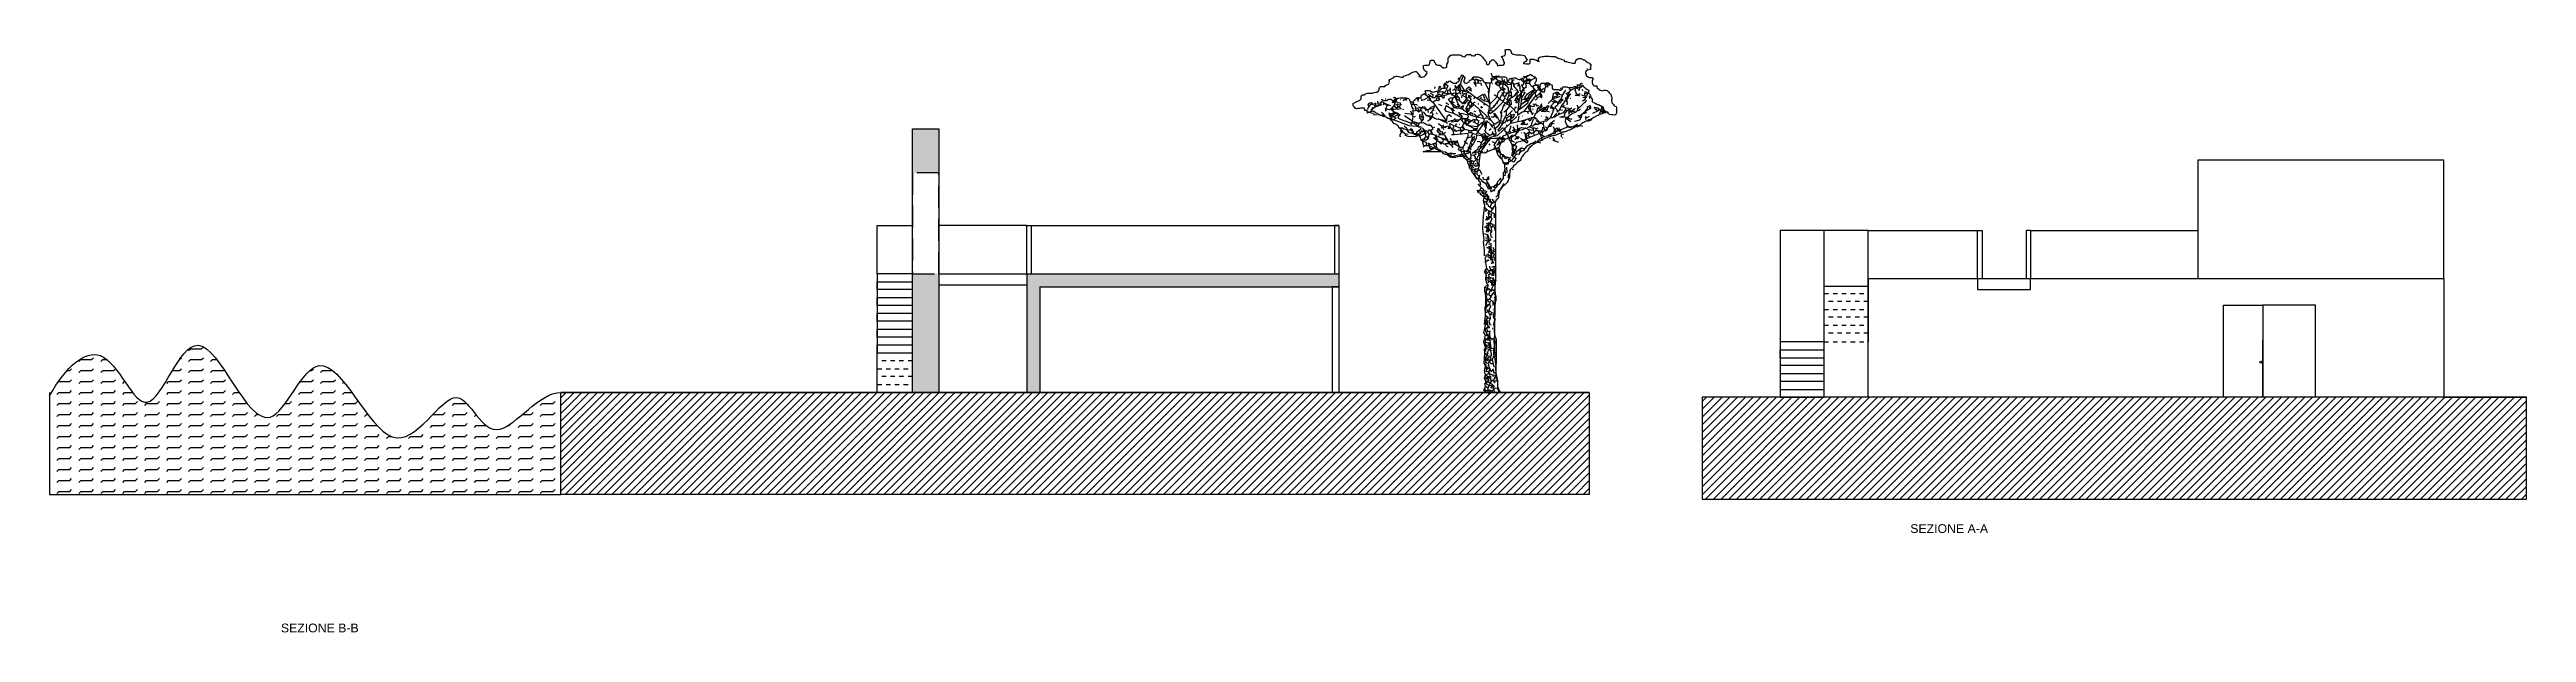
# Model space of a CAD drawing. Header units: inches. Extents: x 74 to 259, y -3 to 170.
# Drawn here: x 160.5 to 216.9, y 15.9 to 29.1 of the extents above; entities that cross this region are included whole.
import ezdxf

# ---------------------------------------------------------------- set-up
doc = ezdxf.new("R2010")
doc.units = ezdxf.units.IN
doc.header["$MEASUREMENT"] = 0
doc.linetypes.add('DASHEDX2', pattern=[1.5, 1, -0.5])
doc.layers.add('pino marittimo', color=7, linetype='Continuous')
doc.styles.get("Standard").update_dxf_attribs({"font": 'Arial.ttf'})

msp = doc.modelspace()

# ---------------------------------------------------------------- texts
at = {"char_height": 0.2, "attachment_point": 1}
for s, width, insert in [('SEZIONE A-A', 10.2821, (202.834, 18.318)), ('SEZIONE B-B', 24.93726, (165.762, 16.056))]:
    msp.add_mtext_dynamic_manual_height_columns(s, width=width, gutter_width=1, heights=[0], dxfattribs=dict(at, insert=insert))

# ---------------------------------------------------------------- blocks, each defined once
blk = doc.blocks.new('alberello')
at = {"layer": 'pino marittimo'}
for p, q in [((151.745, -0.477), (151.738, -0.521)), ((151.841, -0.508), (151.823, -0.55)), ((151.841, -0.508), (151.847, -0.466)), ((151.847, -0.466), (151.872, -0.472)), ((151.872, -0.472), (151.847, -0.503)), ((151.956, -0.477), (151.987, -0.412)), ((151.963, -0.503), (151.956, -0.477)), ((151.963, -0.503), (152.018, -0.513)), ((151.963, -0.521), (151.963, -0.503)), ((152.018, -0.513), (151.963, -0.521)), ((151.987, -0.412), (152.041, -0.459)), ((152, -0.453), (152, -0.453)), ((152.005, -0.575), (152.018, -0.513)), ((152.01, -0.459), (152.01, -0.459)), ((152.023, -0.394), (152.018, -0.35)), ((152.041, -0.459), (152.018, -0.513)), ((152.036, -0.557), (152.09, -0.539)), ((152.036, -0.635), (152.036, -0.557)), ((152.036, -0.557), (152.036, -0.557)), ((152.09, -0.539), (152.083, -0.581)), ((152.09, -0.539), (152.101, -0.503)), ((152.192, -0.539), (152.156, -0.557)), ((152.156, -0.557), (152.192, -0.539)), ((152.192, -0.539), (152.223, -0.484)), ((152.218, -0.557), (152.192, -0.539)), ((152.223, -0.484), (152.199, -0.453)), ((152.199, -0.453), (152.241, -0.513)), ((152.229, -0.635), (152.218, -0.557)), ((152.241, -0.513), (152.278, -0.484)), ((152.254, -0.557), (152.241, -0.513)), ((152.314, -0.575), (152.254, -0.557)), ((152.265, -0.466), (152.327, -0.412)), ((152.314, -0.49), (152.265, -0.466)), ((152.278, -0.484), (152.265, -0.466)), ((152.283, -0.272), (152.278, -0.314)), ((152.314, -0.49), (152.278, -0.484)), ((152.278, -0.484), (152.314, -0.49)), ((152.283, -0.521), (152.314, -0.49)), ((152.314, -0.575), (152.283, -0.521)), ((152.308, -0.453), (152.314, -0.435)), ((152.308, -0.453), (152.314, -0.49)), ((152.314, -0.49), (152.338, -0.557)), ((152.314, -0.612), (152.338, -0.557)), ((152.327, -0.412), (152.368, -0.29)), ((152.327, -0.412), (152.345, -0.448)), ((152.338, -0.557), (152.447, -0.586)), ((152.345, -0.448), (152.405, -0.55)), ((152.368, -0.29), (152.399, -0.235)), ((152.399, -0.235), (152.399, -0.212)), ((152.405, -0.55), (152.454, -0.557)), ((152.454, -0.557), (152.483, -0.503)), ((152.514, -0.599), (152.454, -0.557)), ((152.483, -0.503), (152.527, -0.484)), ((152.581, -0.575), (152.514, -0.532)), ((152.514, -0.532), (152.581, -0.575)), ((152.527, -0.484), (152.545, -0.503)), ((152.545, -0.503), (152.574, -0.532)), ((152.556, -0.513), (152.556, -0.513)), ((152.599, -0.284), (152.581, -0.308)), ((152.654, -0.339), (152.599, -0.284)), ((152.659, -0.435), (152.636, -0.375)), ((152.636, -0.375), (152.672, -0.386)), ((152.654, -0.339), (152.677, -0.303)), ((152.701, -0.308), (152.654, -0.339)), ((152.672, -0.386), (152.654, -0.339)), ((152.683, -0.472), (152.672, -0.386)), ((152.672, -0.386), (152.732, -0.394)), ((152.677, -0.303), (152.701, -0.308)), ((152.732, -0.344), (152.701, -0.308)), ((152.701, -0.308), (152.786, -0.344)), ((152.732, -0.394), (152.732, -0.344)), ((152.732, -0.344), (152.732, -0.394)), ((152.732, -0.394), (152.786, -0.386)), ((152.786, -0.344), (152.805, -0.326)), ((152.786, -0.386), (152.805, -0.453)), ((152.786, -0.386), (152.786, -0.386)), ((152.786, -0.386), (152.805, -0.453)), ((152.968, -0.272), (152.968, -0.272)), ((152.992, -0.388), (152.974, -0.617)), ((153.023, -0.168), (153.041, -0.241)), ((153.041, -0.241), (153.065, -0.248)), ((153.046, -0.404), (153.054, -0.404)), ((153.072, -0.326), (153.059, -0.303)), ((153.065, -0.248), (153.137, -0.241)), ((153.101, -0.295), (153.072, -0.326)), ((153.101, -0.295), (153.137, -0.241)), ((153.137, -0.295), (153.101, -0.295)), ((153.137, -0.241), (153.119, -0.248)), ((153.126, -0.386), (153.174, -0.344)), ((153.137, -0.43), (153.126, -0.386)), ((153.137, -0.241), (153.181, -0.23)), ((153.137, -0.241), (153.137, -0.295)), ((153.137, -0.295), (153.186, -0.35)), ((153.137, -0.43), (153.186, -0.35)), ((153.21, -0.448), (153.137, -0.43)), ((153.181, -0.459), (153.137, -0.43)), ((153.181, -0.23), (153.204, -0.241)), ((153.21, -0.448), (153.181, -0.459)), ((153.186, -0.35), (153.217, -0.339)), ((153.186, -0.35), (153.204, -0.412)), ((153.204, -0.412), (153.246, -0.368)), ((153.246, -0.417), (153.21, -0.448)), ((153.254, -0.539), (153.21, -0.448)), ((153.217, -0.339), (153.246, -0.368)), ((153.223, -0.357), (153.223, -0.357)), ((153.223, -0.575), (153.254, -0.539)), ((153.246, -0.368), (153.283, -0.344)), ((153.246, -0.417), (153.246, -0.368)), ((153.246, -0.368), (153.319, -0.368)), ((153.295, -0.423), (153.246, -0.417)), ((153.314, -0.539), (153.254, -0.539)), ((153.319, -0.581), (153.254, -0.539)), ((153.29, -0.477), (153.264, -0.508)), ((153.283, -0.344), (153.272, -0.284)), ((153.283, -0.344), (153.319, -0.368)), ((153.29, -0.477), (153.295, -0.423)), ((153.314, -0.539), (153.29, -0.477)), ((153.319, -0.368), (153.295, -0.423)), ((153.295, -0.423), (153.319, -0.368)), ((153.368, -0.453), (153.295, -0.423)), ((153.314, -0.326), (153.319, -0.368)), ((153.319, -0.581), (153.314, -0.539)), ((153.319, -0.368), (153.326, -0.314)), ((153.319, -0.368), (153.423, -0.363)), ((153.319, -0.368), (153.363, -0.386)), ((153.355, -0.539), (153.326, -0.513)), ((153.368, -0.453), (153.337, -0.404)), ((153.363, -0.386), (153.399, -0.43)), ((153.368, -0.453), (153.41, -0.513)), ((153.399, -0.43), (153.453, -0.417)), ((153.41, -0.513), (153.41, -0.581)), ((153.423, -0.363), (153.49, -0.404)), ((153.453, -0.417), (153.483, -0.417)), ((153.453, -0.417), (153.483, -0.417)), ((153.483, -0.521), (153.453, -0.568)), ((153.483, -0.417), (153.483, -0.521)), ((153.483, -0.521), (153.508, -0.532)), ((153.49, -0.404), (153.508, -0.368)), ((153.501, -0.357), (153.501, -0.277)), ((153.501, -0.357), (153.55, -0.314)), ((153.508, -0.368), (153.501, -0.357)), ((153.508, -0.368), (153.544, -0.459)), ((153.532, -0.344), (153.532, -0.344)), ((153.544, -0.459), (153.563, -0.404)), ((153.641, -0.581), (153.544, -0.459)), ((153.563, -0.404), (153.581, -0.412)), ((153.563, -0.563), (153.568, -0.568)), ((153.581, -0.412), (153.672, -0.381)), ((153.641, -0.472), (153.646, -0.404)), ((153.646, -0.404), (153.677, -0.472)), ((153.677, -0.472), (153.672, -0.513)), ((153.677, -0.472), (153.677, -0.557)), ((153.677, -0.557), (153.719, -0.599)), ((153.744, -0.441), (153.708, -0.441)), ((153.719, -0.599), (153.768, -0.521)), ((153.726, -0.339), (153.737, -0.308)), ((153.773, -0.386), (153.726, -0.339)), ((153.732, -0.466), (153.744, -0.441)), ((153.768, -0.521), (153.732, -0.466)), ((153.737, -0.308), (153.792, -0.368)), ((153.744, -0.441), (153.773, -0.386)), ((153.781, -0.259), (153.762, -0.235)), ((153.762, -0.235), (153.853, -0.248)), ((153.768, -0.521), (153.799, -0.495)), ((153.773, -0.575), (153.768, -0.521)), ((153.822, -0.259), (153.781, -0.259)), ((153.792, -0.368), (153.841, -0.308)), ((153.817, -0.404), (153.792, -0.399)), ((153.799, -0.495), (153.828, -0.472)), ((153.817, -0.404), (153.846, -0.35)), ((153.828, -0.472), (153.817, -0.404)), ((153.841, -0.308), (153.822, -0.259)), ((153.835, -0.399), (153.895, -0.399)), ((153.841, -0.308), (153.89, -0.295)), ((153.846, -0.35), (153.89, -0.295)), ((153.853, -0.248), (153.859, -0.212)), ((153.853, -0.641), (153.968, -0.563)), ((153.89, -0.295), (153.882, -0.332)), ((153.882, -0.332), (153.895, -0.399)), ((153.89, -0.295), (153.919, -0.339)), ((153.895, -0.399), (153.919, -0.339)), ((153.931, -0.448), (153.895, -0.399)), ((153.919, -0.339), (153.95, -0.314)), ((153.931, -0.448), (153.962, -0.472)), ((154.022, -0.532), (153.931, -0.641)), ((153.95, -0.314), (154.022, -0.284)), ((153.962, -0.472), (153.999, -0.448)), ((153.962, -0.472), (153.991, -0.508)), ((153.968, -0.563), (154.022, -0.532)), ((153.991, -0.508), (154.022, -0.532)), ((153.999, -0.448), (154.1, -0.43)), ((154.022, -0.284), (154.028, -0.248)), ((154.022, -0.532), (154.022, -0.568)), ((154.022, -0.568), (154.059, -0.563)), ((154.059, -0.563), (154.028, -0.635)), ((154.059, -0.563), (154.108, -0.539)), ((154.108, -0.539), (154.082, -0.477)), ((154.082, -0.477), (154.082, -0.477)), ((154.082, -0.477), (154.108, -0.539)), ((154.108, -0.539), (154.15, -0.563)), ((154.15, -0.563), (154.217, -0.521)), ((154.217, -0.521), (154.246, -0.526)), ((154.246, -0.526), (154.228, -0.604)), ((154.246, -0.526), (154.271, -0.472)), ((154.253, -0.43), (154.277, -0.394)), ((154.271, -0.472), (154.253, -0.43)), ((154.308, -0.49), (154.271, -0.472)), ((154.277, -0.394), (154.362, -0.394)), ((154.326, -0.399), (154.277, -0.394)), ((154.277, -0.394), (154.308, -0.448)), ((154.308, -0.448), (154.308, -0.49)), ((154.349, -0.43), (154.326, -0.399)), ((154.362, -0.394), (154.349, -0.43)), ((154.549, -0.459), (154.549, -0.459)), ((154.604, -0.503), (154.609, -0.539)), ((154.64, -0.684), (154.726, -0.557)), ((154.835, -0.557), (154.798, -0.526)), ((154.804, -0.593), (154.835, -0.557)), ((154.835, -0.557), (154.926, -0.513)), ((154.926, -0.513), (154.986, -0.466)), ((154.962, -0.513), (154.926, -0.513)), ((154.926, -0.513), (154.937, -0.557)), ((154.955, -0.593), (154.937, -0.557)), ((154.937, -0.557), (154.962, -0.63)), ((155.027, -0.539), (154.962, -0.513)), ((154.986, -0.466), (154.991, -0.43)), ((154.986, -0.495), (154.991, -0.503)), ((154.991, -0.43), (155.046, -0.448)), ((155.022, -0.448), (155.027, -0.453)), ((155.04, -0.495), (155.022, -0.575)), ((155.046, -0.448), (155.064, -0.412)), ((155.064, -0.459), (155.058, -0.503)), ((155.064, -0.412), (155.095, -0.386)), ((155.089, -0.404), (155.089, -0.404)), ((155.095, -0.544), (155.107, -0.575)), ((155.209, -0.066), (155.216, -0.072)), ((150.242, -0.931), (150.211, -0.981)), ((150.211, -0.981), (150.229, -0.999)), ((150.229, -0.872), (150.255, -0.848)), ((150.242, -0.931), (150.229, -0.872)), ((150.302, -1.077), (150.237, -1.048)), ((150.278, -0.884), (150.242, -0.931)), ((150.255, -0.848), (150.327, -0.835)), ((150.266, -0.866), (150.266, -0.866)), ((150.375, -0.895), (150.278, -0.884)), ((150.333, -0.981), (150.291, -1.022)), ((150.291, -1.022), (150.315, -1.035)), ((150.297, -0.859), (150.297, -0.866)), ((150.346, -1.084), (150.302, -1.077)), ((150.309, -0.957), (150.387, -0.944)), ((150.333, -0.981), (150.309, -0.957)), ((150.315, -0.859), (150.315, -0.866)), ((150.32, -0.968), (150.32, -0.968)), ((150.387, -0.944), (150.333, -0.981)), ((150.351, -1.084), (150.357, -1.113)), ((150.357, -0.859), (150.357, -0.866)), ((150.357, -1.113), (150.429, -1.12)), ((150.375, -0.841), (150.406, -0.866)), ((150.406, -0.866), (150.375, -0.895)), ((150.375, -0.895), (150.387, -0.944)), ((150.375, -0.895), (150.46, -0.913)), ((150.387, -0.944), (150.375, -0.895)), ((150.46, -0.913), (150.387, -0.944)), ((150.46, -0.913), (150.447, -0.804)), ((150.46, -0.853), (150.509, -0.841)), ((150.496, -0.908), (150.46, -0.913)), ((150.484, -0.877), (150.484, -0.884)), ((150.52, -0.89), (150.496, -0.908)), ((150.533, -0.817), (150.509, -0.841)), ((150.509, -0.841), (150.52, -0.89)), ((150.569, -1.095), (150.527, -1.066)), ((150.582, -0.841), (150.533, -0.817)), ((150.564, -1.139), (150.569, -1.095)), ((150.582, -0.841), (150.569, -0.895)), ((150.569, -1.095), (150.611, -1.139)), ((150.66, -0.913), (150.582, -0.841)), ((150.582, -0.841), (150.655, -0.877)), ((150.611, -0.757), (150.629, -0.757)), ((150.636, -1.017), (150.611, -1.022)), ((150.611, -1.022), (150.636, -1.017)), ((150.618, -0.981), (150.629, -0.975)), ((150.636, -1.017), (150.618, -0.981)), ((150.629, -0.975), (150.66, -0.913)), ((150.696, -1.004), (150.629, -0.975)), ((150.629, -0.975), (150.636, -1.017)), ((150.673, -0.775), (150.655, -0.786)), ((150.655, -0.877), (150.738, -0.902)), ((150.684, -0.884), (150.66, -0.913)), ((150.673, -0.775), (150.684, -0.781)), ((150.738, -0.986), (150.696, -1.004)), ((150.72, -1.15), (150.702, -1.071)), ((150.702, -1.071), (150.72, -1.15)), ((150.738, -0.986), (150.829, -0.895)), ((150.805, -1.041), (150.738, -0.986)), ((150.756, -1.139), (150.738, -1.084)), ((150.738, -1.084), (150.805, -1.09)), ((150.756, -1.139), (150.836, -1.084)), ((150.775, -0.835), (150.818, -0.799)), ((150.836, -0.848), (150.775, -0.835)), ((150.782, -0.95), (150.782, -1.011)), ((150.782, -0.95), (150.782, -0.95)), ((150.8, -0.993), (150.782, -1.011)), ((150.824, -0.726), (150.793, -0.739)), ((150.865, -0.986), (150.8, -0.993)), ((150.805, -1.041), (150.902, -1.077)), ((150.805, -1.09), (150.805, -1.041)), ((150.818, -0.799), (150.878, -0.762)), ((150.818, -0.799), (150.836, -0.848)), ((150.855, -0.957), (150.818, -0.921)), ((150.878, -0.762), (150.824, -0.726)), ((150.829, -0.895), (150.836, -0.848)), ((150.855, -0.957), (150.829, -0.895)), ((150.836, -1.084), (150.836, -1.066)), ((150.836, -1.084), (150.902, -1.077)), ((150.878, -0.762), (150.847, -0.799)), ((150.847, -0.799), (150.896, -0.835)), ((150.891, -0.902), (150.847, -0.872)), ((150.891, -0.95), (150.855, -0.957)), ((150.891, -0.95), (150.865, -0.986)), ((150.909, -0.999), (150.865, -0.986)), ((150.884, -0.853), (150.884, -0.853)), ((150.909, -0.872), (150.891, -0.902)), ((150.891, -0.902), (150.891, -0.95)), ((150.891, -0.902), (150.938, -0.944)), ((150.896, -0.835), (150.951, -0.841)), ((150.902, -1.077), (150.896, -1.131)), ((150.902, -1.077), (150.951, -1.126)), ((150.909, -0.75), (150.909, -0.75)), ((150.974, -0.981), (150.909, -0.999)), ((150.951, -1.126), (150.92, -1.15)), ((150.927, -0.877), (150.927, -0.877)), ((150.945, -0.895), (150.938, -0.944)), ((150.938, -0.944), (150.974, -0.981)), ((150.951, -0.841), (150.945, -0.895)), ((150.945, -0.895), (150.987, -0.877)), ((150.969, -0.768), (150.964, -0.775)), ((151.029, -0.993), (151.011, -1.004)), ((151.036, -0.775), (151.024, -0.799)), ((151.102, -0.786), (151.036, -0.775)), ((151.229, -1.113), (151.06, -1.084)), ((151.065, -0.781), (151.084, -0.739)), ((151.084, -0.739), (151.102, -0.786)), ((151.223, -0.902), (151.193, -0.83)), ((151.229, -1.113), (151.2, -1.035)), ((151.223, -0.902), (151.265, -0.841)), ((151.223, -0.939), (151.223, -0.902)), ((151.247, -0.975), (151.223, -0.939)), ((151.254, -1.162), (151.229, -1.113)), ((151.247, -1.12), (151.247, -0.975)), ((151.265, -0.841), (151.254, -0.877)), ((151.254, -0.877), (151.338, -0.884)), ((151.333, -1.022), (151.26, -1.035)), ((151.314, -0.957), (151.278, -0.895)), ((151.296, -0.981), (151.314, -0.957)), ((151.333, -1.022), (151.296, -0.981)), ((151.314, -0.957), (151.356, -0.968)), ((151.333, -0.908), (151.345, -0.913)), ((151.333, -0.981), (151.333, -0.981)), ((151.382, -1.059), (151.333, -1.022)), ((151.363, -0.775), (151.351, -0.732)), ((151.351, -0.732), (151.418, -0.732)), ((151.356, -0.968), (151.382, -1.059)), ((151.374, -0.732), (151.363, -0.775)), ((151.363, -0.812), (151.363, -0.775)), ((151.374, -0.931), (151.411, -0.962)), ((151.411, -1.03), (151.382, -1.059)), ((151.405, -1.199), (151.405, -1.113)), ((151.405, -1.113), (151.472, -1.12)), ((151.411, -1.03), (151.447, -0.944)), ((151.411, -0.962), (151.447, -0.944)), ((151.447, -1.03), (151.411, -1.03)), ((151.442, -0.981), (151.478, -0.926)), ((151.447, -0.944), (151.442, -0.981)), ((151.447, -0.799), (151.447, -0.768)), ((151.447, -0.768), (151.496, -0.775)), ((151.472, -1.12), (151.447, -1.03)), ((151.478, -0.957), (151.478, -0.926)), ((151.545, -0.999), (151.478, -0.957)), ((151.563, -1.144), (151.483, -1.053)), ((151.496, -0.775), (151.6, -0.713)), ((151.532, -0.666), (151.514, -0.653)), ((151.514, -0.653), (151.532, -0.666)), ((151.52, -0.962), (151.514, -0.931)), ((151.52, -0.962), (151.545, -0.999)), ((151.6, -0.713), (151.532, -0.666)), ((151.545, -0.999), (151.532, -1.035)), ((151.545, -0.999), (151.629, -0.981)), ((151.545, -0.999), (151.545, -0.999)), ((151.556, -1.126), (151.672, -1.15)), ((151.569, -0.781), (151.629, -0.775)), ((151.629, -0.981), (151.581, -1.011)), ((151.581, -1.011), (151.592, -1.066)), ((151.592, -0.648), (151.696, -0.721)), ((151.6, -0.713), (151.641, -0.695)), ((151.629, -0.775), (151.6, -0.713)), ((151.6, -0.713), (151.654, -0.757)), ((151.605, -0.799), (151.605, -0.799)), ((151.654, -0.757), (151.629, -0.775)), ((151.629, -0.775), (151.701, -0.83)), ((151.629, -0.981), (151.66, -0.944)), ((151.696, -0.986), (151.629, -0.981)), ((151.672, -1.059), (151.636, -1.09)), ((151.709, -0.666), (151.647, -0.63)), ((151.66, -0.944), (151.696, -0.931)), ((151.72, -1.011), (151.672, -1.035)), ((151.672, -1.035), (151.672, -1.059)), ((151.672, -1.059), (151.696, -1.108)), ((151.696, -1.108), (151.672, -1.15)), ((151.696, -0.721), (151.709, -0.666)), ((151.696, -0.721), (151.751, -0.721)), ((151.696, -0.931), (151.751, -0.902)), ((151.696, -0.931), (151.732, -0.944)), ((151.732, -0.944), (151.696, -0.986)), ((151.696, -0.986), (151.72, -1.011)), ((151.701, -0.83), (151.756, -0.781)), ((151.701, -0.83), (152.01, -1.259)), ((151.751, -0.721), (151.781, -0.672)), ((151.756, -0.781), (151.781, -0.781)), ((151.763, -1.071), (151.8, -1.084)), ((151.781, -0.672), (151.823, -0.659)), ((151.805, -0.708), (151.781, -0.672)), ((151.781, -0.781), (151.787, -0.75)), ((151.823, -0.799), (151.781, -0.781)), ((151.787, -0.75), (151.805, -0.708)), ((151.805, -0.708), (151.823, -0.659)), ((151.81, -0.604), (151.92, -0.586)), ((151.823, -0.659), (151.81, -0.604)), ((151.818, -0.75), (151.847, -0.762)), ((151.823, -0.695), (151.847, -0.762)), ((151.823, -0.695), (151.909, -0.702)), ((151.847, -0.762), (151.823, -0.799)), ((151.829, -0.877), (151.901, -0.902)), ((151.909, -0.702), (151.836, -0.648)), ((151.901, -0.666), (151.938, -0.617)), ((151.901, -0.666), (151.974, -0.677)), ((151.927, -0.739), (151.909, -0.702)), ((151.938, -0.617), (151.92, -0.586)), ((151.92, -0.586), (151.974, -0.599)), ((151.945, -0.739), (151.927, -0.739)), ((151.938, -0.617), (152.036, -0.635)), ((151.938, -0.793), (151.938, -0.793)), ((151.974, -0.677), (151.945, -0.69)), ((151.945, -0.69), (151.945, -0.739)), ((151.981, -1.004), (151.956, -0.981)), ((151.974, -0.599), (152.005, -0.575)), ((152.041, -0.653), (151.974, -0.677)), ((151.981, -1.004), (152, -0.908)), ((152.01, -1.041), (151.981, -1.004)), ((151.992, -0.835), (152.059, -0.884)), ((152, -0.908), (152.114, -0.975)), ((152.169, -1.09), (152.01, -1.041)), ((152.029, -1.139), (152.072, -1.113)), ((152.036, -0.635), (152.114, -0.635)), ((152.072, -0.641), (152.041, -0.653)), ((152.054, -0.762), (152.109, -0.732)), ((152.192, -0.95), (152.054, -0.762)), ((152.072, -1.113), (152.119, -1.157)), ((152.083, -0.581), (152.114, -0.635)), ((152.109, -0.732), (152.163, -0.732)), ((152.145, -0.672), (152.114, -0.635)), ((152.114, -0.635), (152.145, -0.641)), ((152.114, -0.975), (152.192, -0.95)), ((152.138, -1.011), (152.114, -0.975)), ((152.114, -0.975), (152.192, -1.022)), ((152.127, -0.812), (152.163, -0.732)), ((152.127, -0.812), (152.181, -0.835)), ((152.145, -0.859), (152.127, -0.812)), ((152.138, -1.011), (152.15, -1.053)), ((152.145, -0.641), (152.174, -0.617)), ((152.205, -0.708), (152.145, -0.672)), ((152.218, -0.926), (152.145, -0.859)), ((152.15, -1.053), (152.169, -1.09)), ((152.163, -0.732), (152.205, -0.708)), ((152.356, -1.186), (152.169, -1.09)), ((152.174, -0.617), (152.229, -0.635)), ((152.247, -0.975), (152.192, -0.95)), ((152.205, -0.708), (152.229, -0.635)), ((152.205, -0.708), (152.259, -0.684)), ((152.296, -0.921), (152.205, -0.708)), ((152.218, -0.744), (152.265, -0.702)), ((152.272, -0.775), (152.218, -0.744)), ((152.218, -0.926), (152.296, -0.921)), ((152.247, -0.975), (152.218, -0.926)), ((152.247, -0.635), (152.314, -0.612)), ((152.259, -0.684), (152.247, -0.635)), ((152.278, -0.962), (152.247, -0.975)), ((152.296, -0.921), (152.259, -0.866)), ((152.259, -0.866), (152.308, -0.895)), ((152.259, -1.12), (152.265, -1.12)), ((152.265, -0.702), (152.296, -0.744)), ((152.272, -0.726), (152.272, -0.726)), ((152.272, -0.775), (152.308, -0.793)), ((152.296, -0.921), (152.278, -0.962)), ((152.368, -0.986), (152.278, -0.962)), ((152.314, -1.095), (152.29, -1.059)), ((152.296, -0.744), (152.308, -0.793)), ((152.308, -0.895), (152.296, -0.921)), ((152.301, -1.126), (152.314, -1.095)), ((152.338, -1.126), (152.301, -1.126)), ((152.308, -0.793), (152.368, -0.841)), ((152.314, -0.612), (152.314, -0.575)), ((152.338, -0.648), (152.314, -0.612)), ((152.345, -1.084), (152.314, -1.095)), ((152.314, -1.095), (152.363, -1.162)), ((152.332, -0.944), (152.387, -0.902)), ((152.368, -0.986), (152.332, -0.944)), ((152.338, -0.648), (152.338, -0.648)), ((152.496, -1.126), (152.345, -1.084)), ((152.356, -0.672), (152.35, -0.732)), ((152.454, -0.721), (152.356, -0.672)), ((152.363, -0.617), (152.392, -0.568)), ((152.363, -0.617), (152.405, -0.648)), ((152.363, -0.617), (152.363, -0.617)), ((152.368, -0.841), (152.418, -0.83)), ((152.387, -0.931), (152.368, -0.986)), ((152.399, -0.999), (152.368, -0.986)), ((152.374, -0.653), (152.374, -0.653)), ((152.374, -0.872), (152.465, -0.762)), ((152.374, -0.872), (152.374, -0.872)), ((152.387, -0.902), (152.387, -0.931)), ((152.399, -0.666), (152.399, -0.666)), ((152.405, -1.022), (152.399, -0.999)), ((152.436, -0.635), (152.405, -0.648)), ((152.405, -0.648), (152.436, -0.635)), ((152.472, -1.059), (152.405, -1.022)), ((152.496, -0.775), (152.41, -0.872)), ((152.436, -0.635), (152.472, -0.63)), ((152.447, -0.586), (152.501, -0.612)), ((152.472, -0.63), (152.447, -0.672)), ((152.447, -0.672), (152.454, -0.721)), ((152.447, -0.986), (152.483, -0.902)), ((152.514, -1.03), (152.447, -0.986)), ((152.447, -0.986), (152.477, -1.048)), ((152.465, -0.762), (152.454, -0.721)), ((152.465, -0.762), (152.519, -0.708)), ((152.519, -1.113), (152.472, -1.059)), ((152.477, -0.968), (152.496, -0.986)), ((152.514, -1.03), (152.477, -1.048)), ((152.477, -1.048), (152.514, -1.03)), ((152.483, -0.902), (152.501, -0.872)), ((152.496, -0.775), (152.55, -0.804)), ((152.519, -1.113), (152.496, -1.126)), ((152.496, -1.126), (152.501, -1.162)), ((152.501, -0.848), (152.55, -0.804)), ((152.532, -0.841), (152.501, -0.872)), ((152.501, -0.872), (152.501, -0.848)), ((152.501, -0.872), (152.545, -0.939)), ((152.514, -0.599), (152.701, -0.739)), ((152.519, -0.981), (152.514, -1.03)), ((152.519, -0.708), (152.519, -0.672)), ((152.537, -0.677), (152.519, -0.708)), ((152.519, -0.708), (152.563, -0.762)), ((152.519, -0.981), (152.628, -0.884)), ((152.545, -0.939), (152.519, -0.981)), ((152.574, -1.071), (152.519, -1.113)), ((152.599, -1.139), (152.519, -1.113)), ((152.55, -0.804), (152.532, -0.841)), ((152.537, -0.677), (152.574, -0.713)), ((152.545, -0.939), (152.592, -0.866)), ((152.545, -1.059), (152.545, -1.071)), ((152.563, -0.762), (152.55, -0.804)), ((152.55, -0.804), (152.592, -0.866)), ((152.55, -1.113), (152.599, -1.139)), ((152.574, -1.071), (152.61, -1.113)), ((152.592, -0.866), (152.659, -0.822)), ((152.647, -0.726), (152.623, -0.757)), ((152.623, -0.872), (152.883, -1.102)), ((152.628, -1.03), (152.665, -1.041)), ((152.654, -1.126), (152.636, -1.095)), ((152.636, -1.095), (152.708, -1.162)), ((152.69, -0.757), (152.69, -0.757)), ((152.799, -1.102), (152.696, -1.168)), ((152.701, -0.739), (152.836, -0.648)), ((152.89, -0.872), (152.701, -0.739)), ((152.701, -0.739), (152.974, -0.921)), ((152.732, -0.859), (152.732, -0.884)), ((152.799, -1.102), (152.763, -1.011)), ((152.774, -0.744), (152.805, -0.713)), ((152.877, -0.799), (152.774, -0.744)), ((152.799, -0.957), (152.805, -0.921)), ((152.817, -0.957), (152.799, -0.957)), ((152.841, -1.157), (152.799, -1.102)), ((152.823, -0.939), (152.817, -0.957)), ((152.836, -0.648), (152.883, -0.768)), ((152.89, -0.872), (152.859, -0.895)), ((152.865, -0.635), (152.932, -0.75)), ((152.883, -0.768), (152.877, -0.799)), ((152.877, -0.799), (152.919, -0.804)), ((152.883, -1.102), (152.937, -1.157)), ((152.908, -0.75), (152.914, -0.75)), ((152.919, -0.804), (152.963, -0.822)), ((152.932, -0.75), (152.963, -0.822)), ((152.955, -0.586), (152.981, -0.575)), ((152.974, -0.617), (152.955, -0.586)), ((152.955, -1.059), (152.974, -1.041)), ((152.974, -1.139), (152.955, -1.059)), ((152.963, -0.822), (152.992, -0.872)), ((152.963, -0.822), (152.992, -0.835)), ((152.974, -0.695), (152.974, -0.617)), ((152.992, -0.835), (152.974, -0.695)), ((152.974, -1.041), (152.986, -0.944)), ((152.974, -1.041), (153.023, -0.993)), ((152.999, -1.084), (152.974, -1.041)), ((152.992, -0.872), (152.986, -0.944)), ((152.986, -0.944), (153.023, -0.975)), ((152.992, -0.872), (153.108, -0.762)), ((152.992, -0.872), (152.992, -0.872)), ((152.999, -1.084), (153.054, -1.048)), ((153.023, -0.975), (153.09, -0.931)), ((153.023, -0.993), (153.054, -1.048)), ((153.054, -0.744), (153.054, -0.744)), ((153.054, -1.048), (153.132, -0.986)), ((153.09, -0.931), (153.072, -0.913)), ((153.09, -0.931), (153.223, -0.757)), ((153.101, -1.131), (153.09, -1.077)), ((153.09, -1.077), (153.168, -1.175)), ((153.163, -0.708), (153.095, -0.666)), ((153.108, -0.762), (153.163, -0.708)), ((153.132, -0.986), (153.301, -0.822)), ((153.168, -0.957), (153.132, -0.986)), ((153.163, -0.848), (153.15, -0.872)), ((153.163, -0.708), (153.186, -0.617)), ((153.223, -0.757), (153.163, -0.708)), ((153.186, -0.617), (153.223, -0.575)), ((153.223, -0.757), (153.246, -0.702)), ((153.301, -0.822), (153.223, -0.757)), ((153.241, -1.053), (153.272, -1.011)), ((153.259, -1.09), (153.241, -1.053)), ((153.246, -0.702), (153.29, -0.648)), ((153.264, -1.048), (153.259, -1.09)), ((153.264, -1.162), (153.259, -1.09)), ((153.264, -1.053), (153.264, -1.059)), ((153.29, -0.648), (153.272, -0.612)), ((153.272, -0.612), (153.314, -0.63)), ((153.272, -1.011), (153.314, -0.89)), ((153.337, -0.713), (153.29, -0.648)), ((153.295, -0.799), (153.344, -0.744)), ((153.355, -0.853), (153.301, -0.822)), ((153.314, -0.63), (153.319, -0.581)), ((153.314, -0.89), (153.355, -0.853)), ((153.314, -1.048), (153.35, -1.03)), ((153.332, -0.902), (153.344, -0.908)), ((153.399, -0.623), (153.337, -0.617)), ((153.337, -0.713), (153.399, -0.623)), ((153.344, -0.744), (153.337, -0.713)), ((153.337, -1.18), (153.363, -1.12)), ((153.344, -1.022), (153.35, -1.03)), ((153.423, -0.786), (153.355, -0.853)), ((153.355, -0.853), (153.386, -0.877)), ((153.368, -1.017), (153.363, -1.12)), ((153.363, -1.12), (153.392, -1.144)), ((153.453, -0.908), (153.368, -1.017)), ((153.373, -0.768), (153.41, -0.732)), ((153.373, -0.768), (153.423, -0.786)), ((153.386, -0.877), (153.428, -0.804)), ((153.386, -0.877), (153.453, -0.908)), ((153.392, -1.144), (153.483, -1.048)), ((153.399, -0.623), (153.433, -0.593)), ((153.399, -0.895), (153.399, -0.895)), ((153.41, -0.581), (153.433, -0.593)), ((153.41, -0.732), (153.423, -0.69)), ((153.433, -0.593), (153.423, -0.69)), ((153.423, -0.69), (153.477, -0.672)), ((153.477, -0.732), (153.423, -0.786)), ((153.423, -0.786), (153.47, -0.786)), ((153.428, -0.804), (153.453, -0.908)), ((153.433, -0.593), (153.477, -0.593)), ((153.453, -0.568), (153.477, -0.593)), ((153.477, -0.884), (153.453, -0.908)), ((153.453, -0.908), (153.55, -1.004)), ((153.459, -1.084), (153.47, -1.126)), ((153.47, -0.786), (153.477, -0.884)), ((153.47, -1.126), (153.55, -1.102)), ((153.47, -1.126), (153.501, -1.175)), ((153.477, -0.593), (153.477, -0.672)), ((153.477, -0.672), (153.477, -0.732)), ((153.477, -0.672), (153.49, -0.677)), ((153.49, -0.677), (153.477, -0.732)), ((153.477, -0.732), (153.55, -0.69)), ((153.483, -1.048), (153.513, -1.022)), ((153.55, -1.102), (153.532, -1.168)), ((153.55, -0.69), (153.592, -0.63)), ((153.55, -1.004), (153.586, -0.944)), ((153.55, -1.004), (153.581, -1.066)), ((153.568, -0.799), (153.573, -0.781)), ((153.568, -0.799), (153.568, -0.799)), ((153.581, -0.677), (153.573, -0.684)), ((153.61, -0.695), (153.573, -0.781)), ((153.573, -0.781), (153.628, -0.726)), ((153.581, -1.066), (153.628, -1.053)), ((153.592, -0.786), (153.586, -0.848)), ((153.586, -0.944), (153.61, -0.939)), ((153.592, -0.63), (153.641, -0.581)), ((153.653, -0.804), (153.604, -0.853)), ((153.653, -0.593), (153.61, -0.635)), ((153.61, -0.635), (153.61, -0.695)), ((153.61, -0.695), (153.628, -0.726)), ((153.61, -0.695), (153.641, -0.695)), ((153.628, -0.726), (153.622, -0.768)), ((153.622, -0.768), (153.646, -0.744)), ((153.646, -0.744), (153.622, -0.768)), ((153.622, -0.768), (153.653, -0.804)), ((153.628, -1.053), (153.646, -1.022)), ((153.628, -1.126), (153.732, -1.048)), ((153.628, -1.053), (153.628, -1.126)), ((153.641, -0.695), (153.69, -0.641)), ((153.653, -0.804), (153.641, -0.975)), ((153.646, -1.022), (153.641, -0.975)), ((153.641, -0.975), (153.672, -0.993)), ((153.69, -0.641), (153.653, -0.804)), ((153.672, -0.993), (153.708, -0.884)), ((153.853, -0.859), (153.682, -0.986)), ((153.69, -0.641), (153.719, -0.599)), ((153.708, -0.884), (153.828, -0.781)), ((153.708, -0.884), (153.719, -0.786)), ((153.841, -0.799), (153.708, -0.884)), ((153.713, -0.695), (153.719, -0.599)), ((153.719, -0.786), (153.713, -0.695)), ((153.713, -0.866), (153.713, -0.866)), ((153.799, -0.612), (153.719, -0.599)), ((153.773, -0.762), (153.719, -0.786)), ((153.732, -0.726), (153.726, -0.732)), ((153.732, -0.713), (153.799, -0.612)), ((153.732, -1.048), (153.773, -1.041)), ((153.773, -0.575), (153.773, -0.575)), ((153.773, -1.041), (154.035, -0.695)), ((153.773, -0.762), (153.799, -0.713)), ((153.828, -0.781), (153.773, -0.762)), ((153.853, -1.048), (153.773, -1.041)), ((153.799, -0.713), (153.853, -0.641)), ((153.835, -0.768), (153.799, -0.713)), ((153.804, -1.108), (153.804, -1.108)), ((153.919, -0.713), (153.835, -0.768)), ((153.835, -0.768), (153.864, -0.721)), ((153.835, -0.768), (153.841, -0.799)), ((153.859, -0.822), (153.853, -0.859)), ((153.919, -1.03), (153.853, -1.048)), ((153.853, -1.048), (153.864, -1.09)), ((153.859, -0.822), (154.017, -0.593)), ((153.859, -0.822), (153.859, -0.822)), ((153.864, -0.721), (153.908, -0.641)), ((153.882, -0.975), (153.89, -0.895)), ((153.919, -1.03), (153.882, -0.975)), ((153.89, -0.895), (153.913, -0.939)), ((153.89, -0.895), (153.973, -0.926)), ((153.913, -0.939), (153.919, -1.03)), ((153.931, -0.641), (153.919, -0.713)), ((153.962, -1.095), (153.919, -1.03)), ((153.919, -1.03), (153.944, -1.059)), ((153.937, -0.604), (153.937, -0.604)), ((153.955, -0.981), (153.981, -0.986)), ((153.962, -1.095), (153.991, -1.071)), ((153.968, -1.12), (153.962, -1.095)), ((153.962, -1.095), (153.962, -1.095)), ((153.968, -1.12), (153.968, -1.12)), ((153.973, -0.926), (154.022, -0.913)), ((154.004, -0.884), (153.981, -0.872)), ((154.028, -1.102), (153.999, -1.168)), ((154.004, -0.884), (154.041, -0.866)), ((154.022, -0.913), (154.004, -0.884)), ((154.059, -0.768), (154.017, -0.786)), ((154.028, -0.635), (154.035, -0.695)), ((154.126, -1.022), (154.028, -1.102)), ((154.035, -0.695), (154.09, -0.666)), ((154.082, -0.721), (154.035, -0.695)), ((154.041, -0.866), (154.046, -0.908)), ((154.046, -0.908), (154.1, -0.902)), ((154.082, -0.975), (154.053, -1.053)), ((154.082, -0.721), (154.059, -0.768)), ((154.082, -0.721), (154.144, -0.69)), ((154.137, -0.939), (154.082, -0.975)), ((154.09, -0.666), (154.108, -0.648)), ((154.108, -0.648), (154.15, -0.612)), ((154.18, -0.939), (154.113, -0.999)), ((154.126, -1.022), (154.222, -0.95)), ((154.168, -0.866), (154.137, -0.939)), ((154.144, -0.69), (154.15, -0.612)), ((154.18, -0.732), (154.144, -0.69)), ((154.144, -0.69), (154.18, -0.732)), ((154.15, -0.612), (154.18, -0.568)), ((154.162, -0.641), (154.18, -0.702)), ((154.162, -0.677), (154.162, -0.677)), ((154.162, -0.695), (154.162, -0.695)), ((154.264, -0.981), (154.162, -1.041)), ((154.246, -1.053), (154.162, -1.041)), ((154.173, -0.895), (154.18, -0.939)), ((154.18, -0.568), (154.228, -0.604)), ((154.228, -0.604), (154.186, -0.604)), ((154.217, -1.017), (154.21, -0.968)), ((154.217, -1.017), (154.264, -0.981)), ((154.222, -0.95), (154.289, -0.939)), ((154.264, -0.981), (154.222, -0.95)), ((154.295, -1.03), (154.246, -1.053)), ((154.264, -0.981), (154.289, -0.939)), ((154.295, -1.03), (154.264, -0.981)), ((154.289, -0.939), (154.313, -0.902)), ((154.308, -0.968), (154.295, -1.03)), ((154.295, -1.03), (154.344, -1.053)), ((154.344, -0.931), (154.308, -0.968)), ((154.313, -0.902), (154.344, -0.931)), ((154.319, -0.859), (154.422, -0.762)), ((154.386, -0.921), (154.373, -0.975)), ((154.459, -0.968), (154.373, -1.18)), ((154.44, -0.853), (154.386, -0.921)), ((154.386, -0.921), (154.417, -0.981)), ((154.386, -0.921), (154.459, -0.968)), ((154.399, -0.799), (154.459, -0.83)), ((154.417, -0.981), (154.459, -0.968)), ((154.422, -0.762), (154.428, -0.713)), ((154.422, -0.762), (154.428, -0.713)), ((154.422, -0.762), (154.428, -0.713)), ((154.513, -0.721), (154.422, -0.762)), ((154.422, -0.762), (154.489, -0.799)), ((154.428, -0.713), (154.446, -0.63)), ((154.428, -0.713), (154.495, -0.695)), ((154.428, -1.175), (154.518, -1.077)), ((154.5, -0.83), (154.44, -0.853)), ((154.446, -0.63), (154.513, -0.599)), ((154.489, -0.799), (154.459, -0.83)), ((154.531, -0.895), (154.471, -0.95)), ((154.471, -0.95), (154.518, -0.999)), ((154.489, -0.799), (154.549, -0.841)), ((154.495, -0.623), (154.544, -0.604)), ((154.518, -0.653), (154.495, -0.623)), ((154.518, -0.653), (154.495, -0.623)), ((154.495, -0.695), (154.513, -0.721)), ((154.495, -1.011), (154.495, -1.011)), ((154.495, -1.108), (154.518, -1.131)), ((154.513, -0.599), (154.544, -0.604)), ((154.537, -0.666), (154.513, -0.721)), ((154.513, -0.721), (154.537, -0.666)), ((154.513, -0.721), (154.544, -0.713)), ((154.537, -0.666), (154.518, -0.653)), ((154.518, -0.999), (154.526, -1.048)), ((154.518, -1.131), (154.568, -1.108)), ((154.526, -1.048), (154.591, -0.999)), ((154.549, -0.841), (154.531, -0.895)), ((154.537, -0.853), (154.531, -0.895)), ((154.544, -0.604), (154.537, -0.666)), ((154.537, -0.666), (154.573, -0.648)), ((154.544, -0.604), (154.573, -0.648)), ((154.544, -0.713), (154.598, -0.69)), ((154.549, -0.841), (154.609, -0.762)), ((154.598, -0.786), (154.549, -0.841)), ((154.598, -0.859), (154.549, -0.841)), ((154.568, -1.108), (154.568, -1.071)), ((154.568, -1.071), (154.591, -1.095)), ((154.591, -1.095), (154.568, -1.108)), ((154.573, -0.648), (154.622, -0.666)), ((154.591, -0.999), (154.617, -0.931)), ((154.591, -0.999), (154.646, -1.011)), ((154.591, -1.095), (154.682, -1.066)), ((154.617, -0.817), (154.598, -0.859)), ((154.64, -0.684), (154.609, -0.762)), ((154.609, -0.762), (154.658, -0.786)), ((154.658, -0.786), (154.617, -0.817)), ((154.617, -0.931), (154.677, -0.853)), ((154.718, -0.957), (154.622, -0.926)), ((154.622, -0.926), (154.671, -0.926)), ((154.658, -0.786), (154.664, -0.75)), ((154.671, -0.926), (154.695, -0.895)), ((154.677, -0.853), (154.737, -0.75)), ((154.7, -1.077), (154.677, -1.175)), ((154.682, -1.066), (154.726, -0.993)), ((154.7, -1.077), (154.682, -1.066)), ((154.755, -1.022), (154.7, -1.077)), ((154.737, -0.75), (154.708, -0.721)), ((154.726, -0.993), (154.718, -0.957)), ((154.718, -0.957), (154.791, -0.968)), ((154.731, -0.63), (154.804, -0.593)), ((154.767, -0.672), (154.731, -0.63)), ((154.809, -0.666), (154.731, -0.793)), ((154.762, -0.853), (154.731, -0.793)), ((154.731, -0.793), (154.762, -0.804)), ((154.737, -1.017), (154.731, -1.022)), ((154.737, -0.75), (154.767, -0.672)), ((154.737, -0.975), (154.737, -0.975)), ((154.755, -0.89), (154.762, -0.853)), ((154.755, -0.89), (154.762, -0.853)), ((154.798, -0.993), (154.755, -1.022)), ((154.767, -0.672), (154.809, -0.666)), ((154.804, -0.593), (154.78, -0.648)), ((154.78, -0.648), (154.809, -0.666)), ((154.853, -1.102), (154.78, -1.162)), ((154.798, -1.066), (154.786, -1.108)), ((154.791, -0.968), (154.798, -0.993)), ((154.798, -0.993), (154.858, -0.962)), ((154.798, -1.066), (154.798, -0.993)), ((154.798, -0.993), (154.84, -1.041)), ((154.846, -1.059), (154.798, -1.066)), ((154.809, -0.666), (154.84, -0.641)), ((154.835, -0.757), (154.822, -0.744)), ((154.84, -1.041), (154.931, -0.975)), ((154.84, -1.041), (154.846, -1.059)), ((154.846, -1.059), (154.937, -1.03)), ((154.955, -1.059), (154.853, -1.102)), ((154.931, -0.975), (154.937, -0.981)), ((154.937, -0.981), (154.931, -0.975)), ((154.937, -0.672), (154.986, -0.672)), ((154.955, -0.593), (154.955, -0.593)), ((154.986, -1.022), (154.955, -1.059)), ((154.962, -0.63), (154.986, -0.672)), ((154.98, -0.895), (154.986, -0.939)), ((155.035, -0.95), (154.98, -0.986)), ((154.98, -0.986), (155.016, -1.017)), ((154.986, -0.672), (155.053, -0.635)), ((155.046, -0.69), (154.986, -0.672)), ((154.986, -0.939), (155.035, -0.95)), ((154.986, -0.962), (154.986, -0.962)), ((155.016, -1.017), (155.058, -0.986)), ((155.035, -0.95), (155.082, -0.908)), ((155.046, -1.144), (155.089, -1.102)), ((155.064, -0.677), (155.064, -0.677)), ((155.089, -1.102), (155.071, -1.168)), ((155.082, -0.659), (155.082, -0.659)), ((155.082, -0.659), (155.162, -0.695)), ((155.082, -0.908), (155.149, -0.835)), ((155.089, -1.102), (155.162, -1.041)), ((155.185, -1.077), (155.089, -1.102)), ((155.107, -0.732), (155.107, -0.732)), ((155.144, -0.781), (155.107, -0.804)), ((155.113, -0.713), (155.162, -0.726)), ((155.198, -0.695), (155.144, -0.781)), ((155.149, -0.835), (155.18, -0.817)), ((155.155, -0.641), (155.167, -0.586)), ((155.155, -0.641), (155.222, -0.617)), ((155.162, -0.695), (155.155, -0.641)), ((155.162, -1.041), (155.227, -0.968)), ((155.282, -0.975), (155.162, -1.041)), ((155.162, -1.041), (155.185, -1.077)), ((155.167, -0.586), (155.222, -0.617)), ((155.18, -0.817), (155.191, -0.775)), ((155.222, -0.617), (155.198, -0.695)), ((155.209, -0.939), (155.276, -0.908)), ((155.222, -0.95), (155.209, -0.939)), ((155.227, -0.968), (155.222, -0.95)), ((155.253, -0.69), (155.264, -0.744)), ((155.253, -0.939), (155.271, -0.957)), ((155.276, -0.908), (155.282, -0.975)), ((155.458, -1.03), (155.331, -1.09)), ((155.398, -0.993), (155.38, -0.944)), ((155.38, -0.944), (155.453, -0.957)), ((155.398, -0.848), (155.398, -0.872)), ((155.434, -0.999), (155.398, -0.993)), ((155.434, -1.03), (155.398, -0.993)), ((155.453, -0.957), (155.471, -0.981)), ((155.471, -0.981), (155.458, -1.03)), ((155.471, -0.981), (155.518, -1.017)), ((155.518, -1.017), (155.471, -0.981)), ((155.518, -1.017), (155.489, -1.09)), ((155.554, -0.944), (155.513, -0.908)), ((155.513, -0.908), (155.554, -0.944)), ((155.518, -1.017), (155.554, -0.944)), ((155.573, -1.09), (155.518, -1.017)), ((155.554, -0.944), (155.598, -1.017)), ((155.573, -1.09), (155.598, -1.017)), ((155.627, -1.041), (155.573, -1.09)), ((155.598, -1.017), (155.689, -1.066)), ((155.658, -0.677), (155.658, -0.677)), ((150.611, -1.139), (150.564, -1.139)), ((150.72, -1.15), (150.756, -1.139)), ((150.756, -1.175), (150.72, -1.15)), ((150.72, -1.199), (150.756, -1.175)), ((150.764, -1.222), (150.72, -1.199)), ((150.824, -1.162), (150.756, -1.139)), ((150.824, -1.162), (150.756, -1.175)), ((150.756, -1.193), (150.756, -1.199)), ((150.865, -1.253), (150.764, -1.222)), ((150.865, -1.193), (150.8, -1.235)), ((150.855, -1.131), (150.824, -1.162)), ((150.824, -1.162), (150.865, -1.193)), ((150.896, -1.131), (150.855, -1.131)), ((151.163, -1.368), (150.865, -1.253)), ((150.92, -1.15), (150.902, -1.193)), ((150.902, -1.193), (151.036, -1.248)), ((150.982, -1.448), (150.927, -1.417)), ((151, -1.484), (150.938, -1.586)), ((150.938, -1.586), (150.945, -1.604)), ((150.945, -1.604), (150.969, -1.604)), ((150.964, -1.471), (150.982, -1.448)), ((150.974, -1.495), (150.964, -1.471)), ((150.974, -1.495), (150.974, -1.495)), ((150.982, -1.448), (151, -1.484)), ((151.029, -1.531), (151, -1.484)), ((151.029, -1.508), (151.029, -1.508)), ((151.029, -1.508), (151.029, -1.531)), ((151.073, -1.557), (151.029, -1.531)), ((151.036, -1.248), (151.211, -1.308)), ((151.096, -1.422), (151.042, -1.375)), ((151.242, -1.266), (151.054, -1.144)), ((151.073, -1.557), (151.133, -1.549)), ((151.073, -1.586), (151.073, -1.557)), ((151.138, -1.611), (151.073, -1.586)), ((151.133, -1.471), (151.096, -1.422)), ((151.193, -1.459), (151.133, -1.471)), ((151.296, -1.622), (151.138, -1.611)), ((151.32, -1.386), (151.163, -1.368)), ((151.182, -1.44), (151.223, -1.44)), ((151.211, -1.308), (151.193, -1.349)), ((151.254, -1.513), (151.193, -1.459)), ((151.211, -1.308), (151.242, -1.266)), ((151.223, -1.44), (151.254, -1.513)), ((151.236, -1.253), (151.254, -1.162)), ((151.254, -1.313), (151.242, -1.266)), ((151.242, -1.266), (151.387, -1.308)), ((151.283, -1.32), (151.254, -1.313)), ((151.265, -1.549), (151.254, -1.513)), ((151.345, -1.549), (151.265, -1.549)), ((151.273, -1.162), (151.302, -1.15)), ((151.278, -1.295), (151.283, -1.302)), ((151.356, -1.375), (151.283, -1.32)), ((151.351, -1.598), (151.296, -1.622)), ((151.309, -1.277), (151.333, -1.326)), ((151.356, -1.375), (151.32, -1.386)), ((151.333, -1.508), (151.423, -1.44)), ((151.333, -1.557), (151.333, -1.508)), ((151.345, -1.549), (151.418, -1.544)), ((151.351, -1.598), (151.345, -1.549)), ((151.351, -1.308), (151.351, -1.308)), ((151.351, -1.526), (151.351, -1.531)), ((151.392, -1.604), (151.351, -1.598)), ((151.387, -1.308), (151.356, -1.375)), ((151.392, -1.399), (151.356, -1.375)), ((151.356, -1.375), (151.392, -1.399)), ((151.418, -1.544), (151.374, -1.575)), ((151.387, -1.308), (151.447, -1.284)), ((151.483, -1.302), (151.387, -1.308)), ((151.429, -1.393), (151.392, -1.399)), ((151.483, -1.562), (151.392, -1.604)), ((151.4, -1.157), (151.478, -1.139)), ((151.478, -1.186), (151.4, -1.157)), ((151.4, -1.513), (151.4, -1.495)), ((151.465, -1.513), (151.4, -1.513)), ((151.4, -1.513), (151.418, -1.544)), ((151.429, -1.217), (151.405, -1.199)), ((151.423, -1.44), (151.429, -1.393)), ((151.423, -1.702), (151.447, -1.677)), ((151.447, -1.284), (151.429, -1.217)), ((151.478, -1.222), (151.429, -1.217)), ((151.465, -1.513), (151.436, -1.477)), ((151.436, -1.477), (151.491, -1.495)), ((151.442, -1.44), (151.442, -1.44)), ((151.447, -1.677), (151.472, -1.671)), ((151.46, -1.253), (151.478, -1.222)), ((151.465, -1.295), (151.465, -1.295)), ((151.496, -1.448), (151.465, -1.411)), ((151.472, -1.671), (151.502, -1.666)), ((151.478, -1.139), (151.478, -1.222)), ((151.478, -1.186), (151.478, -1.186)), ((151.478, -1.222), (151.478, -1.222)), ((151.563, -1.344), (151.483, -1.302)), ((151.52, -1.539), (151.483, -1.562)), ((151.491, -1.495), (151.496, -1.448)), ((151.491, -1.495), (151.491, -1.495)), ((151.491, -1.495), (151.52, -1.539)), ((151.496, -1.448), (151.527, -1.477)), ((151.502, -1.666), (151.545, -1.611)), ((151.52, -1.695), (151.509, -1.684)), ((151.527, -1.477), (151.52, -1.539)), ((151.52, -1.539), (151.563, -1.531)), ((151.545, -1.611), (151.52, -1.539)), ((151.52, -1.695), (151.581, -1.671)), ((151.581, -1.671), (151.52, -1.695)), ((151.587, -1.502), (151.527, -1.477)), ((151.592, -1.653), (151.545, -1.611)), ((151.545, -1.611), (151.6, -1.622)), ((151.647, -1.168), (151.563, -1.144)), ((151.6, -1.362), (151.563, -1.344)), ((151.587, -1.259), (151.574, -1.253)), ((151.581, -1.326), (151.587, -1.326)), ((151.581, -1.671), (151.592, -1.653)), ((151.592, -1.653), (151.581, -1.671)), ((151.629, -1.235), (151.587, -1.259)), ((151.587, -1.502), (151.611, -1.453)), ((151.605, -1.557), (151.587, -1.502)), ((151.605, -1.557), (151.592, -1.653)), ((151.66, -1.357), (151.6, -1.362)), ((151.66, -1.557), (151.605, -1.557)), ((151.611, -1.326), (151.611, -1.331)), ((151.611, -1.453), (151.654, -1.471)), ((151.629, -1.235), (151.647, -1.168)), ((151.678, -1.168), (151.629, -1.235)), ((151.641, -1.508), (151.696, -1.44)), ((151.654, -1.471), (151.696, -1.44)), ((151.696, -1.557), (151.654, -1.471)), ((151.654, -1.471), (151.66, -1.557)), ((151.683, -1.393), (151.66, -1.357)), ((151.751, -1.58), (151.66, -1.557)), ((151.672, -1.15), (151.727, -1.186)), ((151.696, -1.44), (151.683, -1.393)), ((151.696, -1.44), (151.683, -1.393)), ((151.738, -1.399), (151.709, -1.411)), ((151.781, -1.695), (151.714, -1.64)), ((151.714, -1.64), (151.774, -1.64)), ((151.727, -1.186), (151.792, -1.217)), ((151.727, -1.513), (151.732, -1.513)), ((151.738, -1.399), (151.738, -1.399)), ((151.774, -1.64), (151.751, -1.58)), ((151.8, -1.617), (151.769, -1.575)), ((151.805, -1.689), (151.769, -1.757)), ((151.774, -1.64), (151.805, -1.689)), ((151.792, -1.217), (151.818, -1.211)), ((151.8, -1.477), (151.818, -1.453)), ((151.836, -1.526), (151.8, -1.477)), ((151.89, -1.64), (151.8, -1.617)), ((151.805, -1.689), (151.805, -1.689)), ((151.969, -1.284), (151.818, -1.211)), ((151.818, -1.211), (151.909, -1.235)), ((151.818, -1.331), (151.829, -1.32)), ((151.818, -1.453), (151.823, -1.422)), ((151.818, -1.453), (151.854, -1.484)), ((151.818, -1.586), (151.836, -1.617)), ((151.823, -1.422), (151.854, -1.484)), ((151.901, -1.386), (151.829, -1.32)), ((151.865, -1.539), (151.836, -1.526)), ((151.841, -1.58), (151.865, -1.539)), ((151.927, -1.575), (151.841, -1.58)), ((151.854, -1.484), (151.89, -1.508)), ((151.896, -1.557), (151.865, -1.539)), ((151.878, -1.52), (151.883, -1.52)), ((151.92, -1.393), (151.89, -1.422)), ((151.89, -1.508), (151.914, -1.495)), ((151.89, -1.64), (151.963, -1.666)), ((151.932, -1.684), (151.89, -1.64)), ((151.896, -1.557), (151.896, -1.557)), ((151.909, -1.235), (152.01, -1.259)), ((151.914, -1.495), (151.927, -1.575)), ((151.969, -1.404), (151.92, -1.393)), ((151.92, -1.393), (151.938, -1.448)), ((151.932, -1.684), (151.92, -1.744)), ((151.927, -1.357), (151.938, -1.344)), ((151.969, -1.404), (151.927, -1.357)), ((151.927, -1.575), (151.987, -1.513)), ((151.963, -1.58), (151.927, -1.575)), ((152.018, -1.684), (151.932, -1.684)), ((151.963, -1.58), (152.047, -1.726)), ((151.963, -1.666), (152.01, -1.648)), ((151.969, -1.259), (151.969, -1.259)), ((151.969, -1.259), (152.029, -1.308)), ((151.969, -1.404), (152.01, -1.386)), ((152.01, -1.386), (151.969, -1.404)), ((152.01, -1.259), (152.029, -1.139)), ((152.047, -1.375), (152.01, -1.386)), ((152.047, -1.726), (152.018, -1.684)), ((152.047, -1.271), (152.119, -1.248)), ((152.072, -1.404), (152.047, -1.375)), ((152.047, -1.429), (152.096, -1.393)), ((152.065, -1.44), (152.047, -1.429)), ((152.096, -1.393), (152.065, -1.44)), ((152.072, -1.404), (152.096, -1.393)), ((152.096, -1.393), (152.072, -1.404)), ((152.096, -1.393), (152.083, -1.313)), ((152.083, -1.313), (152.181, -1.368)), ((152.114, -1.684), (152.083, -1.666)), ((152.163, -1.484), (152.096, -1.393)), ((152.119, -1.72), (152.114, -1.684)), ((152.119, -1.248), (152.169, -1.24)), ((152.145, -1.284), (152.119, -1.248)), ((152.187, -1.575), (152.119, -1.575)), ((152.223, -1.266), (152.145, -1.284)), ((152.15, -1.435), (152.181, -1.368)), ((152.223, -1.477), (152.15, -1.435)), ((152.163, -1.484), (152.278, -1.471)), ((152.229, -1.495), (152.163, -1.484)), ((152.187, -1.575), (152.163, -1.484)), ((152.169, -1.24), (152.205, -1.199)), ((152.501, -1.544), (152.187, -1.575)), ((152.199, -1.271), (152.218, -1.222)), ((152.205, -1.368), (152.241, -1.326)), ((152.205, -1.368), (152.278, -1.399)), ((152.218, -1.222), (152.223, -1.266)), ((152.218, -1.222), (152.296, -1.23)), ((152.265, -1.271), (152.223, -1.266)), ((152.278, -1.471), (152.229, -1.495)), ((152.265, -1.271), (152.296, -1.23)), ((152.278, -1.399), (152.319, -1.411)), ((152.35, -1.477), (152.278, -1.471)), ((152.296, -1.23), (152.356, -1.186)), ((152.308, -1.331), (152.314, -1.331)), ((152.319, -1.411), (152.374, -1.38)), ((152.35, -1.477), (152.319, -1.411)), ((152.363, -1.489), (152.319, -1.52)), ((152.319, -1.52), (152.345, -1.568)), ((152.368, -1.235), (152.338, -1.248)), ((152.35, -1.477), (152.418, -1.448)), ((152.392, -1.199), (152.356, -1.186)), ((152.418, -1.448), (152.363, -1.489)), ((152.368, -1.235), (152.392, -1.199)), ((152.381, -1.284), (152.368, -1.235)), ((152.374, -1.38), (152.41, -1.295)), ((152.381, -1.422), (152.374, -1.38)), ((152.374, -1.38), (152.418, -1.448)), ((152.41, -1.295), (152.381, -1.284)), ((152.418, -1.448), (152.381, -1.422)), ((152.392, -1.199), (152.472, -1.204)), ((152.472, -1.339), (152.405, -1.326)), ((152.454, -1.24), (152.41, -1.295)), ((152.472, -1.339), (152.41, -1.295)), ((152.454, -1.24), (152.418, -1.23)), ((152.418, -1.23), (152.454, -1.24)), ((152.519, -1.477), (152.418, -1.448)), ((152.441, -1.738), (152.501, -1.593)), ((152.454, -1.24), (152.496, -1.24)), ((152.459, -1.313), (152.454, -1.24)), ((152.472, -1.339), (152.454, -1.368)), ((152.501, -1.162), (152.472, -1.204)), ((152.472, -1.204), (152.574, -1.253)), ((152.508, -1.313), (152.472, -1.339)), ((152.472, -1.339), (152.563, -1.368)), ((152.519, -1.368), (152.472, -1.339)), ((152.483, -1.271), (152.483, -1.271)), ((152.574, -1.622), (152.49, -1.648)), ((152.496, -1.24), (152.508, -1.277)), ((152.501, -1.593), (152.501, -1.544)), ((152.508, -1.277), (152.574, -1.253)), ((152.574, -1.253), (152.508, -1.313)), ((152.508, -1.295), (152.508, -1.295)), ((152.647, -1.435), (152.519, -1.368)), ((152.519, -1.477), (152.617, -1.477)), ((152.527, -1.526), (152.519, -1.477)), ((152.574, -1.526), (152.527, -1.526)), ((152.563, -1.368), (152.719, -1.386)), ((152.563, -1.749), (152.587, -1.677)), ((152.574, -1.495), (152.568, -1.502)), ((152.568, -1.604), (152.617, -1.549)), ((152.574, -1.253), (152.628, -1.217)), ((152.617, -1.549), (152.574, -1.526)), ((152.61, -1.64), (152.574, -1.622)), ((152.587, -1.677), (152.61, -1.64)), ((152.617, -1.677), (152.587, -1.726)), ((152.696, -1.168), (152.599, -1.139)), ((152.647, -1.29), (152.605, -1.284)), ((152.61, -1.64), (152.654, -1.604)), ((152.654, -1.666), (152.61, -1.64)), ((152.617, -1.477), (152.647, -1.435)), ((152.683, -1.477), (152.617, -1.477)), ((152.677, -1.568), (152.617, -1.549)), ((152.617, -1.677), (152.654, -1.666)), ((152.683, -1.653), (152.623, -1.762)), ((152.628, -1.217), (152.69, -1.235)), ((152.647, -1.271), (152.665, -1.235)), ((152.647, -1.29), (152.647, -1.271)), ((152.726, -1.339), (152.647, -1.29)), ((152.647, -1.435), (152.714, -1.417)), ((152.683, -1.477), (152.647, -1.435)), ((152.726, -1.495), (152.677, -1.568)), ((152.714, -1.417), (152.683, -1.477)), ((152.726, -1.495), (152.683, -1.477)), ((152.69, -1.58), (152.683, -1.653)), ((152.69, -1.235), (152.696, -1.168)), ((152.81, -1.598), (152.69, -1.58)), ((152.846, -1.199), (152.696, -1.168)), ((152.75, -1.266), (152.708, -1.235)), ((152.719, -1.386), (152.726, -1.339)), ((152.756, -1.349), (152.719, -1.386)), ((152.726, -1.339), (152.737, -1.277)), ((152.726, -1.339), (152.756, -1.349)), ((152.726, -1.495), (152.828, -1.362)), ((152.75, -1.539), (152.726, -1.495)), ((152.737, -1.277), (152.75, -1.266)), ((152.81, -1.575), (152.75, -1.539)), ((152.756, -1.349), (152.81, -1.29)), ((152.805, -1.757), (152.854, -1.684)), ((152.81, -1.29), (152.854, -1.277)), ((152.872, -1.544), (152.81, -1.575)), ((152.81, -1.598), (152.901, -1.593)), ((152.865, -1.648), (152.81, -1.598)), ((152.854, -1.684), (152.81, -1.598)), ((152.823, -1.349), (152.854, -1.277)), ((152.828, -1.362), (152.823, -1.349)), ((152.865, -1.32), (152.828, -1.362)), ((152.846, -1.199), (152.841, -1.157)), ((152.846, -1.199), (152.883, -1.193)), ((152.872, -1.235), (152.846, -1.199)), ((152.854, -1.277), (152.872, -1.235)), ((152.854, -1.277), (152.896, -1.29)), ((152.854, -1.684), (152.919, -1.689)), ((152.865, -1.32), (152.914, -1.32)), ((152.914, -1.32), (152.865, -1.32)), ((152.901, -1.593), (152.865, -1.648)), ((152.919, -1.689), (152.865, -1.648)), ((152.901, -1.593), (152.872, -1.544)), ((152.919, -1.689), (152.872, -1.793)), ((152.883, -1.193), (152.95, -1.186)), ((152.883, -1.368), (152.914, -1.32)), ((152.901, -1.429), (152.883, -1.368)), ((152.901, -1.429), (152.883, -1.471)), ((152.908, -1.531), (152.883, -1.471)), ((152.883, -1.471), (152.908, -1.531)), ((152.896, -1.29), (152.926, -1.253)), ((152.901, -1.162), (152.937, -1.157)), ((152.914, -1.32), (152.901, -1.429)), ((152.937, -1.622), (152.901, -1.593)), ((152.908, -1.531), (152.945, -1.539)), ((152.908, -1.648), (152.937, -1.622)), ((152.914, -1.32), (152.937, -1.284)), ((152.937, -1.622), (152.919, -1.689)), ((152.963, -1.658), (152.919, -1.689)), ((152.919, -1.689), (152.981, -1.708)), ((152.926, -1.253), (153.017, -1.339)), ((152.937, -1.157), (152.974, -1.139)), ((152.999, -1.586), (152.937, -1.622)), ((152.945, -1.539), (152.999, -1.586)), ((152.95, -1.186), (152.999, -1.199)), ((153.035, -1.629), (152.963, -1.658)), ((152.963, -1.658), (152.981, -1.708)), ((152.999, -1.199), (152.974, -1.139)), ((152.974, -1.222), (152.999, -1.199)), ((153.023, -1.248), (152.974, -1.222)), ((153.023, -1.44), (152.981, -1.471)), ((152.999, -1.666), (152.981, -1.708)), ((153.023, -1.248), (152.999, -1.199)), ((153.077, -1.544), (152.999, -1.586)), ((153.101, -1.658), (152.999, -1.666)), ((153.017, -1.339), (153.095, -1.357)), ((153.065, -1.404), (153.017, -1.339)), ((153.023, -1.162), (153.09, -1.162)), ((153.083, -1.313), (153.023, -1.248)), ((153.163, -1.593), (153.035, -1.629)), ((153.054, -1.495), (153.046, -1.544)), ((153.09, -1.593), (153.077, -1.544)), ((153.083, -1.313), (153.119, -1.32)), ((153.095, -1.357), (153.083, -1.313)), ((153.09, -1.162), (153.101, -1.131)), ((153.132, -1.568), (153.09, -1.593)), ((153.095, -1.38), (153.095, -1.38)), ((153.095, -1.38), (153.095, -1.453)), ((153.095, -1.539), (153.101, -1.539)), ((153.101, -1.131), (153.163, -1.193)), ((153.181, -1.653), (153.101, -1.658)), ((153.155, -1.399), (153.114, -1.429)), ((153.114, -1.429), (153.126, -1.44)), ((153.119, -1.131), (153.119, -1.131)), ((153.119, -1.32), (153.199, -1.266)), ((153.126, -1.44), (153.119, -1.489)), ((153.119, -1.489), (153.132, -1.526)), ((153.126, -1.762), (153.181, -1.653)), ((153.132, -1.526), (153.132, -1.568)), ((153.21, -1.339), (153.155, -1.399)), ((153.155, -1.399), (153.155, -1.399)), ((153.308, -1.459), (153.163, -1.593)), ((153.168, -1.175), (153.199, -1.24)), ((153.181, -1.653), (153.168, -1.648)), ((153.241, -1.386), (153.174, -1.466)), ((153.174, -1.466), (153.21, -1.489)), ((153.223, -1.622), (153.181, -1.653)), ((153.204, -1.702), (153.181, -1.653)), ((153.181, -1.653), (153.241, -1.658)), ((153.199, -1.24), (153.246, -1.253)), ((153.199, -1.266), (153.241, -1.29)), ((153.21, -1.339), (153.241, -1.29)), ((153.21, -1.489), (153.283, -1.417)), ((153.223, -1.622), (153.223, -1.622)), ((153.223, -1.622), (153.319, -1.684)), ((153.241, -1.29), (153.283, -1.313)), ((153.283, -1.313), (153.241, -1.386)), ((153.241, -1.658), (153.272, -1.708)), ((153.246, -1.253), (153.264, -1.162)), ((153.301, -1.277), (153.246, -1.253)), ((153.314, -1.593), (153.272, -1.617)), ((153.272, -1.617), (153.344, -1.671)), ((153.283, -1.144), (153.283, -1.15)), ((153.283, -1.313), (153.301, -1.277)), ((153.332, -1.302), (153.283, -1.313)), ((153.283, -1.417), (153.344, -1.422)), ((153.301, -1.277), (153.337, -1.18)), ((153.344, -1.422), (153.308, -1.459)), ((153.399, -1.568), (153.314, -1.593)), ((153.319, -1.684), (153.314, -1.726)), ((153.319, -1.29), (153.319, -1.29)), ((153.417, -1.648), (153.319, -1.684)), ((153.344, -1.422), (153.326, -1.477)), ((153.326, -1.477), (153.363, -1.502)), ((153.373, -1.24), (153.332, -1.302)), ((153.337, -1.18), (153.373, -1.186)), ((153.337, -1.253), (153.337, -1.253)), ((153.464, -1.308), (153.344, -1.422)), ((153.355, -1.199), (153.355, -1.204)), ((153.355, -1.23), (153.355, -1.235)), ((153.363, -1.502), (153.368, -1.539)), ((153.381, -1.344), (153.368, -1.362)), ((153.368, -1.539), (153.441, -1.489)), ((153.373, -1.562), (153.368, -1.539)), ((153.373, -1.186), (153.373, -1.24)), ((153.373, -1.24), (153.459, -1.222)), ((153.381, -1.18), (153.459, -1.144)), ((153.459, -1.222), (153.392, -1.266)), ((153.47, -1.531), (153.399, -1.568)), ((153.399, -1.568), (153.417, -1.648)), ((153.417, -1.648), (153.513, -1.575)), ((153.417, -1.648), (153.477, -1.64)), ((153.459, -1.72), (153.417, -1.648)), ((153.441, -1.489), (153.477, -1.362)), ((153.441, -1.489), (153.47, -1.531)), ((153.459, -1.144), (153.47, -1.204)), ((153.532, -1.168), (153.459, -1.222)), ((153.459, -1.222), (153.464, -1.308)), ((153.459, -1.222), (153.49, -1.271)), ((153.49, -1.271), (153.464, -1.308)), ((153.464, -1.308), (153.641, -1.271)), ((153.464, -1.677), (153.464, -1.677)), ((153.47, -1.531), (153.555, -1.502)), ((153.563, -1.58), (153.477, -1.64)), ((153.477, -1.64), (153.483, -1.689)), ((153.483, -1.689), (153.495, -1.708)), ((153.49, -1.271), (153.61, -1.157)), ((153.537, -1.466), (153.501, -1.471)), ((153.563, -1.453), (153.526, -1.393)), ((153.537, -1.466), (153.563, -1.453)), ((153.555, -1.502), (153.537, -1.466)), ((153.563, -1.453), (153.555, -1.502)), ((153.604, -1.502), (153.555, -1.502)), ((153.563, -1.453), (153.635, -1.459)), ((153.653, -1.471), (153.563, -1.58)), ((153.563, -1.58), (153.599, -1.617)), ((153.659, -1.622), (153.563, -1.677)), ((153.604, -1.648), (153.599, -1.617)), ((153.599, -1.617), (153.659, -1.622)), ((153.635, -1.459), (153.604, -1.502)), ((153.659, -1.622), (153.617, -1.671)), ((153.635, -1.459), (153.628, -1.349)), ((153.635, -1.435), (153.672, -1.422)), ((153.641, -1.271), (153.659, -1.15)), ((153.641, -1.271), (153.744, -1.248)), ((153.672, -1.422), (153.653, -1.471)), ((153.653, -1.471), (153.672, -1.422)), ((153.737, -1.459), (153.653, -1.471)), ((153.672, -1.422), (153.726, -1.404)), ((153.732, -1.684), (153.695, -1.653)), ((153.695, -1.653), (153.768, -1.689)), ((153.708, -1.32), (153.762, -1.284)), ((153.726, -1.344), (153.708, -1.32)), ((153.762, -1.284), (153.713, -1.259)), ((153.719, -1.526), (153.726, -1.526)), ((153.768, -1.331), (153.726, -1.344)), ((153.726, -1.404), (153.81, -1.422)), ((153.732, -1.144), (153.737, -1.144)), ((153.768, -1.708), (153.732, -1.684)), ((153.81, -1.422), (153.737, -1.459)), ((153.744, -1.248), (153.841, -1.217)), ((153.864, -1.211), (153.755, -1.266)), ((153.755, -1.266), (153.792, -1.302)), ((153.762, -1.284), (153.768, -1.331)), ((153.792, -1.302), (153.768, -1.331)), ((153.768, -1.331), (153.828, -1.339)), ((153.817, -1.671), (153.768, -1.708)), ((153.786, -1.539), (153.773, -1.513)), ((153.81, -1.544), (153.786, -1.539)), ((153.81, -1.404), (153.81, -1.411)), ((153.89, -1.459), (153.81, -1.422)), ((153.81, -1.604), (153.81, -1.544)), ((153.864, -1.593), (153.81, -1.604)), ((153.81, -1.604), (153.817, -1.671)), ((153.81, -1.604), (153.846, -1.648)), ((153.817, -1.562), (153.877, -1.513)), ((154.064, -1.568), (153.817, -1.671)), ((153.817, -1.671), (153.859, -1.738)), ((153.828, -1.339), (153.859, -1.313)), ((153.841, -1.217), (153.895, -1.204)), ((153.895, -1.393), (153.846, -1.411)), ((153.913, -1.259), (153.864, -1.211)), ((153.895, -1.508), (153.864, -1.593)), ((153.882, -1.549), (153.864, -1.593)), ((153.864, -1.593), (153.913, -1.622)), ((153.986, -1.471), (153.89, -1.459)), ((153.895, -1.508), (153.89, -1.459)), ((153.895, -1.204), (153.95, -1.18)), ((153.944, -1.362), (153.895, -1.393)), ((153.895, -1.393), (153.973, -1.422)), ((153.895, -1.508), (153.95, -1.539)), ((153.944, -1.549), (153.895, -1.508)), ((153.901, -1.435), (153.901, -1.435)), ((153.95, -1.18), (153.913, -1.259)), ((153.981, -1.217), (153.937, -1.344)), ((153.962, -1.38), (153.944, -1.362)), ((153.95, -1.539), (153.944, -1.549)), ((153.95, -1.18), (153.986, -1.18)), ((153.999, -1.52), (153.95, -1.539)), ((154.004, -1.349), (153.962, -1.38)), ((153.968, -1.349), (153.968, -1.349)), ((154.004, -1.411), (153.973, -1.422)), ((153.973, -1.422), (154.004, -1.411)), ((153.973, -1.422), (153.986, -1.471)), ((153.986, -1.18), (154.035, -1.211)), ((153.986, -1.471), (153.999, -1.52)), ((153.999, -1.52), (153.986, -1.568)), ((153.999, -1.168), (154.028, -1.18)), ((154.028, -1.489), (153.999, -1.52)), ((154.004, -1.349), (154.046, -1.331)), ((154.046, -1.331), (154.004, -1.349)), ((154.004, -1.411), (154.046, -1.429)), ((154.022, -1.302), (154.046, -1.331)), ((154.028, -1.18), (154.126, -1.284)), ((154.095, -1.484), (154.028, -1.489)), ((154.035, -1.448), (154.095, -1.484)), ((154.046, -1.248), (154.09, -1.284)), ((154.071, -1.344), (154.046, -1.331)), ((154.046, -1.429), (154.095, -1.417)), ((154.064, -1.32), (154.064, -1.32)), ((154.137, -1.549), (154.064, -1.568)), ((154.155, -1.308), (154.071, -1.344)), ((154.077, -1.313), (154.077, -1.313)), ((154.126, -1.284), (154.09, -1.32)), ((154.095, -1.484), (154.108, -1.544)), ((154.095, -1.484), (154.18, -1.484)), ((154.113, -1.677), (154.1, -1.702)), ((154.191, -1.495), (154.108, -1.544)), ((154.113, -1.611), (154.113, -1.611)), ((154.162, -1.653), (154.113, -1.677)), ((154.126, -1.284), (154.217, -1.266)), ((154.155, -1.586), (154.137, -1.549)), ((154.155, -1.308), (154.155, -1.308)), ((154.155, -1.308), (154.21, -1.331)), ((154.155, -1.544), (154.155, -1.544)), ((154.18, -1.575), (154.155, -1.586)), ((154.155, -1.586), (154.162, -1.653)), ((154.222, -1.622), (154.162, -1.653)), ((154.162, -1.653), (154.18, -1.702)), ((154.18, -1.15), (154.173, -1.157)), ((154.18, -1.484), (154.204, -1.448)), ((154.186, -1.531), (154.18, -1.575)), ((154.18, -1.575), (154.222, -1.622)), ((154.18, -1.575), (154.246, -1.617)), ((154.235, -1.477), (154.186, -1.531)), ((154.204, -1.448), (154.204, -1.399)), ((154.217, -1.266), (154.21, -1.331)), ((154.21, -1.331), (154.235, -1.477)), ((154.282, -1.259), (154.217, -1.266)), ((154.362, -1.586), (154.222, -1.622)), ((154.235, -1.477), (154.3, -1.44)), ((154.277, -1.489), (154.235, -1.477)), ((154.319, -1.193), (154.246, -1.24)), ((154.282, -1.411), (154.259, -1.393)), ((154.282, -1.162), (154.264, -1.175)), ((154.3, -1.44), (154.277, -1.489)), ((154.282, -1.162), (154.319, -1.193)), ((154.373, -1.18), (154.282, -1.259)), ((154.3, -1.44), (154.386, -1.308)), ((154.319, -1.575), (154.368, -1.568)), ((154.319, -1.575), (154.331, -1.586)), ((154.386, -1.38), (154.344, -1.386)), ((154.362, -1.653), (154.349, -1.671)), ((154.428, -1.539), (154.362, -1.586)), ((154.428, -1.539), (154.368, -1.568)), ((154.373, -1.18), (154.428, -1.175)), ((154.386, -1.308), (154.464, -1.24)), ((154.386, -1.308), (154.459, -1.313)), ((154.404, -1.32), (154.386, -1.38)), ((154.471, -1.168), (154.428, -1.175)), ((154.464, -1.484), (154.428, -1.539)), ((154.482, -1.544), (154.428, -1.539)), ((154.435, -1.386), (154.464, -1.448)), ((154.446, -1.653), (154.435, -1.635)), ((154.435, -1.635), (154.471, -1.708)), ((154.44, -1.713), (154.446, -1.653)), ((154.464, -1.448), (154.526, -1.411)), ((154.464, -1.484), (154.464, -1.448)), ((154.489, -1.508), (154.464, -1.448)), ((154.464, -1.448), (154.489, -1.508)), ((154.489, -1.508), (154.464, -1.484)), ((154.518, -1.131), (154.471, -1.168)), ((154.518, -1.131), (154.471, -1.168)), ((154.489, -1.508), (154.482, -1.544)), ((154.537, -1.459), (154.489, -1.508)), ((154.604, -1.477), (154.489, -1.508)), ((154.526, -1.411), (154.537, -1.459)), ((154.537, -1.459), (154.568, -1.453)), ((154.568, -1.453), (154.58, -1.404)), ((154.568, -1.453), (154.628, -1.453)), ((154.604, -1.477), (154.58, -1.513)), ((154.586, -1.168), (154.671, -1.15)), ((154.677, -1.175), (154.586, -1.168)), ((154.628, -1.453), (154.604, -1.477)), ((154.617, -1.568), (154.617, -1.622)), ((154.622, -1.549), (154.682, -1.557)), ((154.762, -1.399), (154.628, -1.453)), ((154.646, -1.635), (154.64, -1.653)), ((154.677, -1.411), (154.677, -1.411)), ((154.755, -1.175), (154.708, -1.18)), ((154.708, -1.18), (154.835, -1.266)), ((154.713, -1.217), (154.708, -1.277)), ((154.708, -1.277), (154.755, -1.357)), ((154.744, -1.375), (154.744, -1.386)), ((154.78, -1.193), (154.755, -1.175)), ((154.755, -1.357), (154.804, -1.393)), ((154.762, -1.38), (154.762, -1.38)), ((154.827, -1.417), (154.762, -1.399)), ((154.78, -1.162), (154.78, -1.193)), ((154.78, -1.193), (154.84, -1.217)), ((154.804, -1.393), (154.9, -1.38)), ((154.804, -1.393), (154.853, -1.386)), ((154.9, -1.38), (154.827, -1.417)), ((154.84, -1.217), (154.864, -1.204)), ((154.9, -1.38), (154.991, -1.32)), ((155.035, -1.24), (154.918, -1.266)), ((154.967, -1.349), (154.944, -1.375)), ((154.944, -1.375), (154.98, -1.393)), ((154.98, -1.393), (155.053, -1.362)), ((155.046, -1.144), (154.998, -1.144)), ((155.027, -1.18), (155.046, -1.144)), ((155.071, -1.168), (155.027, -1.18)), ((155.071, -1.168), (155.035, -1.24)), ((155.053, -1.362), (155.107, -1.375)), ((155.185, -1.162), (155.167, -1.18)), ((155.167, -1.18), (155.185, -1.211)), ((155.185, -1.211), (155.173, -1.222)), ((155.185, -1.162), (155.209, -1.175)), ((155.209, -1.175), (155.264, -1.15)), ((155.313, -1.23), (155.216, -1.266)), ((151.502, -1.713), (151.423, -1.702)), ((151.46, -1.768), (151.465, -1.775)), ((151.509, -1.822), (151.478, -1.853)), ((151.502, -1.731), (151.502, -1.713)), ((151.556, -1.749), (151.502, -1.731)), ((151.618, -1.822), (151.509, -1.822)), ((151.551, -1.817), (151.556, -1.749)), ((151.66, -1.804), (151.592, -1.762)), ((151.592, -1.762), (151.618, -1.822)), ((151.618, -1.822), (151.592, -1.762)), ((151.691, -1.858), (151.618, -1.822)), ((151.709, -1.775), (151.66, -1.804)), ((151.756, -1.889), (151.691, -1.858)), ((151.709, -1.775), (151.769, -1.757)), ((151.781, -1.786), (151.709, -1.775)), ((151.709, -1.775), (151.751, -1.877)), ((151.89, -1.957), (151.756, -1.889)), ((151.781, -1.786), (151.763, -1.829)), ((151.763, -1.829), (151.792, -1.871)), ((151.769, -1.757), (151.781, -1.786)), ((151.774, -1.853), (151.781, -1.786)), ((151.774, -1.853), (151.774, -1.853)), ((151.792, -1.871), (151.823, -1.902)), ((151.823, -1.902), (151.792, -1.871)), ((151.89, -1.749), (151.823, -1.72)), ((151.89, -1.786), (151.823, -1.72)), ((151.823, -1.902), (151.883, -1.931)), ((151.865, -1.738), (151.865, -1.738)), ((151.92, -1.744), (151.89, -1.749)), ((151.969, -1.793), (151.89, -1.749)), ((151.89, -1.749), (151.89, -1.786)), ((151.981, -1.967), (151.89, -1.957)), ((151.901, -1.931), (151.909, -1.938)), ((152.036, -1.78), (151.981, -1.78)), ((151.981, -1.78), (152, -1.822)), ((152.041, -2.004), (151.981, -1.967)), ((151.981, -1.967), (152.018, -1.975)), ((152, -1.822), (152.041, -1.835)), ((152.047, -1.726), (152.036, -1.78)), ((152.078, -1.775), (152.036, -1.78)), ((152.101, -1.993), (152.041, -2.004)), ((152.132, -2.071), (152.041, -2.004)), ((152.047, -1.726), (152.119, -1.72)), ((152.078, -1.775), (152.047, -1.726)), ((152.083, -1.72), (152.078, -1.775)), ((152.119, -1.817), (152.078, -1.775)), ((152.114, -2.022), (152.101, -1.993)), ((152.114, -1.98), (152.187, -2.011)), ((152.138, -1.998), (152.114, -2.022)), ((152.138, -1.775), (152.119, -1.726)), ((152.156, -1.786), (152.119, -1.817)), ((152.119, -1.817), (152.156, -1.858)), ((152.127, -1.72), (152.21, -1.726)), ((152.314, -2.029), (152.132, -2.071)), ((152.163, -1.72), (152.138, -1.775)), ((152.218, -2.004), (152.138, -1.998)), ((152.205, -1.793), (152.156, -1.786)), ((152.21, -1.726), (152.163, -1.72)), ((152.187, -1.768), (152.21, -1.726)), ((152.236, -1.762), (152.187, -1.768)), ((152.308, -1.853), (152.205, -1.793)), ((152.21, -1.726), (152.236, -1.762)), ((152.218, -2.004), (152.218, -2.004)), ((152.308, -1.853), (152.254, -1.702)), ((152.283, -1.913), (152.308, -1.853)), ((152.35, -1.949), (152.283, -1.913)), ((152.436, -2.016), (152.314, -2.029)), ((152.35, -2.058), (152.314, -2.029)), ((152.387, -1.858), (152.319, -1.858)), ((152.35, -1.949), (152.332, -1.889)), ((152.332, -1.889), (152.387, -1.902)), ((152.41, -1.962), (152.35, -1.949)), ((152.363, -2.011), (152.35, -1.949)), ((152.387, -2.04), (152.35, -2.058)), ((152.387, -1.858), (152.423, -1.775)), ((152.387, -1.902), (152.387, -1.858)), ((152.436, -2.066), (152.387, -2.04)), ((152.41, -1.962), (152.392, -2.011)), ((152.459, -1.949), (152.399, -1.931)), ((152.441, -1.738), (152.41, -1.72)), ((152.41, -1.72), (152.441, -1.738)), ((152.436, -2.016), (152.41, -1.962)), ((152.423, -1.775), (152.441, -1.738)), ((152.423, -2.095), (152.436, -2.066)), ((152.472, -2.144), (152.423, -2.095)), ((152.496, -1.998), (152.436, -2.016)), ((152.496, -1.998), (152.436, -2.016)), ((152.496, -2.102), (152.436, -2.016)), ((152.441, -1.738), (152.49, -1.78)), ((152.454, -2.071), (152.459, -2.076)), ((152.501, -1.907), (152.459, -1.949)), ((152.459, -1.949), (152.496, -1.957)), ((152.496, -1.957), (152.459, -1.949)), ((152.537, -2.126), (152.472, -2.144)), ((152.501, -2.18), (152.472, -2.144)), ((152.49, -2.162), (152.49, -2.162)), ((152.519, -1.895), (152.496, -1.957)), ((152.55, -1.938), (152.496, -1.998)), ((152.537, -2.126), (152.496, -2.102)), ((152.501, -1.858), (152.532, -1.835)), ((152.519, -1.895), (152.501, -1.858)), ((152.501, -1.907), (152.501, -1.907)), ((152.537, -2.186), (152.501, -2.18)), ((152.537, -2.186), (152.501, -2.18)), ((152.55, -1.866), (152.519, -1.895)), ((152.532, -1.835), (152.563, -1.749)), ((152.568, -2.035), (152.537, -2.126)), ((152.574, -2.162), (152.537, -2.126)), ((152.537, -2.126), (152.537, -2.186)), ((152.537, -2.186), (152.574, -2.162)), ((152.55, -2.216), (152.537, -2.186)), ((152.581, -2.216), (152.537, -2.186)), ((152.623, -1.762), (152.55, -1.866)), ((152.55, -1.866), (152.563, -1.913)), ((152.568, -2.035), (152.55, -1.938)), ((152.556, -2.276), (152.55, -2.216)), ((152.556, -2.276), (152.581, -2.216)), ((152.563, -1.749), (152.581, -1.811)), ((152.623, -2.04), (152.568, -2.035)), ((152.568, -2.102), (152.574, -2.107)), ((152.636, -2.18), (152.574, -2.162)), ((152.623, -2.24), (152.581, -2.216)), ((152.587, -2.18), (152.587, -2.186)), ((152.592, -1.993), (152.732, -1.889)), ((152.665, -1.98), (152.592, -1.993)), ((152.599, -1.744), (152.599, -1.744)), ((152.672, -2.022), (152.623, -2.04)), ((152.672, -2.076), (152.623, -2.04)), ((152.623, -2.24), (152.636, -2.18)), ((152.659, -2.284), (152.623, -2.24)), ((152.636, -2.18), (152.69, -2.126)), ((152.654, -2.107), (152.672, -2.076)), ((152.69, -2.126), (152.654, -2.107)), ((152.677, -1.962), (152.665, -1.98)), ((152.665, -1.98), (152.677, -2.016)), ((152.69, -2.247), (152.665, -2.216)), ((152.677, -2.016), (152.672, -2.022)), ((152.719, -1.975), (152.677, -1.962)), ((152.726, -2.053), (152.69, -2.126)), ((152.69, -2.126), (152.701, -2.167)), ((152.69, -2.126), (152.737, -2.138)), ((152.701, -2.167), (152.726, -2.265)), ((152.75, -1.726), (152.708, -1.731)), ((152.768, -1.895), (152.719, -1.975)), ((152.774, -1.944), (152.719, -1.975)), ((152.719, -1.975), (152.75, -2.016)), ((152.75, -2.016), (152.726, -2.053)), ((152.75, -2.016), (152.726, -2.053)), ((152.732, -1.889), (152.737, -1.847)), ((152.737, -1.847), (152.786, -1.822)), ((152.774, -1.986), (152.745, -2.229)), ((152.745, -2.229), (152.75, -2.271)), ((152.805, -1.757), (152.75, -1.726)), ((152.799, -1.84), (152.768, -1.895)), ((152.805, -1.926), (152.774, -1.986)), ((152.841, -1.98), (152.774, -1.986)), ((152.786, -1.822), (152.805, -1.757)), ((152.841, -1.84), (152.799, -1.84)), ((152.799, -1.84), (152.823, -1.895)), ((152.932, -1.749), (152.805, -1.926)), ((152.805, -1.926), (152.817, -1.957)), ((152.877, -1.744), (152.823, -1.798)), ((152.872, -1.793), (152.841, -1.84)), ((152.896, -1.993), (152.841, -1.98)), ((152.908, -1.731), (152.877, -1.744)), ((152.89, -1.962), (152.883, -1.967)), ((152.932, -1.962), (152.896, -1.993)), ((152.981, -1.708), (152.932, -1.749)), ((153.072, -1.907), (152.932, -1.962)), ((152.932, -1.907), (152.932, -1.962)), ((153.005, -1.811), (152.981, -1.78)), ((153.126, -1.762), (153.046, -1.731)), ((153.126, -1.847), (153.072, -1.907)), ((153.15, -1.902), (153.072, -1.907)), ((153.09, -1.804), (153.126, -1.762)), ((153.126, -1.847), (153.09, -1.804)), ((153.15, -1.902), (153.126, -1.847)), ((153.145, -1.931), (153.15, -1.902)), ((153.186, -2.047), (153.145, -1.931)), ((153.199, -1.858), (153.15, -1.902)), ((153.192, -1.957), (153.15, -1.902)), ((153.168, -1.798), (153.155, -1.804)), ((153.155, -1.804), (153.168, -1.798)), ((153.168, -1.798), (153.204, -1.731)), ((153.204, -1.78), (153.168, -1.798)), ((153.246, -2.113), (153.186, -2.047)), ((153.192, -1.957), (153.204, -1.895)), ((153.235, -1.998), (153.192, -1.957)), ((153.246, -1.757), (153.199, -1.858)), ((153.204, -1.895), (153.199, -1.858)), ((153.199, -1.858), (153.204, -1.895)), ((153.204, -1.731), (153.204, -1.702)), ((153.246, -1.757), (153.204, -1.731)), ((153.204, -1.731), (153.204, -1.78)), ((153.204, -1.895), (153.217, -1.926)), ((153.217, -1.926), (153.235, -1.998)), ((153.235, -1.998), (153.223, -2.066)), ((153.223, -2.066), (153.246, -2.113)), ((153.235, -1.998), (153.272, -2.022)), ((153.272, -1.708), (153.246, -1.757)), ((153.314, -1.726), (153.246, -1.757)), ((153.259, -2.12), (153.246, -2.113)), ((153.295, -2.022), (153.259, -2.12)), ((153.259, -2.12), (153.272, -2.144)), ((153.272, -2.144), (153.295, -2.198)), ((153.344, -2.12), (153.295, -2.022)), ((153.314, -2.24), (153.295, -2.198)), ((153.295, -2.198), (153.344, -2.211)), ((153.319, -2.035), (153.319, -2.035)), ((153.319, -2.04), (153.332, -2.066)), ((153.453, -2.102), (153.332, -2.066)), ((153.332, -2.24), (153.332, -2.295)), ((153.363, -2.247), (153.332, -2.24)), ((153.332, -2.24), (153.363, -2.247)), ((153.392, -2.107), (153.344, -2.12)), ((153.344, -2.211), (153.417, -2.198)), ((153.344, -2.211), (153.41, -2.235)), ((153.41, -2.235), (153.363, -2.247)), ((153.453, -2.138), (153.41, -2.138)), ((153.41, -2.138), (153.428, -2.186)), ((153.417, -2.198), (153.41, -2.235)), ((153.41, -2.235), (153.423, -2.24)), ((153.459, -2.18), (153.417, -2.198)), ((153.453, -2.102), (153.47, -2.084)), ((153.477, -2.167), (153.453, -2.138)), ((153.495, -1.708), (153.459, -1.72)), ((153.459, -1.72), (153.501, -1.804)), ((153.477, -2.167), (153.459, -2.18)), ((153.532, -2.107), (153.477, -2.167)), ((153.532, -2.193), (153.477, -2.167)), ((153.501, -1.986), (153.49, -2.04)), ((153.495, -1.708), (153.55, -1.738)), ((153.508, -1.84), (153.495, -1.884)), ((153.495, -1.884), (153.513, -1.938)), ((153.501, -1.804), (153.55, -1.786)), ((153.508, -1.84), (153.501, -1.804)), ((153.501, -1.804), (153.508, -1.84)), ((153.513, -1.938), (153.501, -1.986)), ((153.544, -1.998), (153.501, -2.058)), ((153.501, -2.058), (153.55, -2.084)), ((153.508, -1.84), (153.55, -1.811)), ((153.508, -1.84), (153.532, -1.902)), ((153.513, -1.938), (153.573, -1.926)), ((153.513, -1.938), (153.544, -1.998)), ((153.532, -1.902), (153.573, -1.926)), ((153.55, -2.084), (153.532, -2.107)), ((153.568, -2.149), (153.532, -2.193)), ((153.544, -1.998), (153.573, -1.926)), ((153.581, -1.998), (153.544, -1.998)), ((153.599, -1.744), (153.55, -1.811)), ((153.55, -1.811), (153.604, -1.829)), ((153.581, -2.029), (153.55, -2.084)), ((153.55, -2.084), (153.592, -2.102)), ((153.592, -2.102), (153.568, -2.149)), ((153.573, -1.926), (153.586, -1.884)), ((153.586, -1.884), (153.573, -1.926)), ((153.573, -1.926), (153.61, -1.944)), ((153.573, -2.131), (153.573, -2.131)), ((153.581, -1.858), (153.581, -1.858)), ((153.61, -1.944), (153.581, -1.998)), ((153.628, -2.016), (153.581, -2.029)), ((153.604, -1.829), (153.586, -1.884)), ((153.586, -1.957), (153.586, -1.957)), ((153.586, -2.12), (153.586, -2.12)), ((153.732, -1.72), (153.599, -1.744)), ((153.61, -1.944), (153.713, -1.866)), ((153.664, -2.022), (153.628, -2.016)), ((153.69, -1.913), (153.641, -1.92)), ((153.646, -2.022), (153.646, -2.022)), ((153.69, -1.913), (153.659, -1.998)), ((153.708, -1.949), (153.659, -1.998)), ((153.659, -1.998), (153.664, -2.022)), ((153.672, -1.902), (153.708, -1.949)), ((153.768, -1.931), (153.708, -1.949)), ((153.713, -1.866), (153.786, -1.895)), ((153.762, -1.889), (153.713, -1.866)), ((153.768, -1.708), (153.732, -1.72)), ((153.786, -1.895), (153.762, -1.889)), ((153.835, -1.762), (153.768, -1.708)), ((153.786, -1.895), (153.768, -1.931)), ((153.828, -1.835), (153.786, -1.895)), ((153.882, -1.811), (153.828, -1.835)), ((153.859, -1.817), (153.828, -1.835)), ((153.859, -1.738), (153.835, -1.762)), ((153.944, -1.768), (153.882, -1.811)), ((153.944, -1.768), (153.882, -1.811)), ((153.981, -1.768), (153.944, -1.768)), ((154.041, -1.72), (153.981, -1.768)), ((153.981, -1.744), (153.986, -1.749)), ((154.1, -1.702), (154.064, -1.731)), ((154.064, -1.731), (154.155, -1.757)), ((154.077, -1.708), (154.077, -1.708)), ((154.471, -1.708), (154.44, -1.713)), ((154.471, -1.708), (154.544, -1.731)), ((154.544, -1.731), (154.544, -1.749)), ((152.592, -2.271), (152.556, -2.276)), ((152.592, -2.344), (152.556, -2.276)), ((152.587, -2.404), (152.592, -2.344)), ((152.623, -2.453), (152.587, -2.404)), ((152.628, -2.331), (152.592, -2.271)), ((152.677, -2.344), (152.599, -2.38)), ((152.647, -2.404), (152.623, -2.411)), ((152.708, -2.585), (152.623, -2.453)), ((152.659, -2.494), (152.623, -2.453)), ((152.623, -2.453), (152.665, -2.458)), ((152.647, -2.404), (152.677, -2.344)), ((152.701, -2.404), (152.647, -2.404)), ((152.665, -2.458), (152.647, -2.404)), ((152.708, -2.289), (152.659, -2.284)), ((152.708, -2.585), (152.659, -2.494)), ((152.677, -2.344), (152.726, -2.344)), ((152.696, -2.265), (152.696, -2.265)), ((152.701, -2.404), (152.696, -2.471)), ((152.696, -2.471), (152.75, -2.52)), ((152.763, -2.367), (152.701, -2.404)), ((152.726, -2.265), (152.708, -2.289)), ((152.75, -2.52), (152.708, -2.585)), ((152.745, -2.574), (152.708, -2.585)), ((152.75, -2.271), (152.726, -2.344)), ((152.726, -2.344), (152.763, -2.367)), ((152.726, -2.707), (152.763, -2.689)), ((152.763, -2.731), (152.726, -2.707)), ((152.745, -2.574), (152.737, -2.616)), ((152.737, -2.616), (152.768, -2.634)), ((152.75, -2.52), (152.745, -2.574)), ((152.781, -2.585), (152.745, -2.574)), ((152.75, -2.52), (152.774, -2.494)), ((152.756, -2.435), (152.756, -2.435)), ((152.756, -2.707), (152.756, -2.707)), ((152.763, -2.367), (152.81, -2.465)), ((152.781, -2.713), (152.763, -2.731)), ((152.763, -2.731), (152.799, -2.774)), ((152.768, -2.634), (152.781, -2.713)), ((152.768, -2.84), (152.799, -2.774)), ((152.854, -2.653), (152.781, -2.585)), ((152.799, -2.774), (152.841, -2.803)), ((152.805, -2.622), (152.854, -2.653)), ((152.841, -2.803), (152.859, -2.858)), ((152.854, -2.593), (152.846, -2.538)), ((152.908, -2.598), (152.854, -2.593)), ((152.908, -2.694), (152.854, -2.653)), ((152.937, -2.585), (152.908, -2.598)), ((152.908, -2.598), (153.005, -2.762)), ((152.968, -2.811), (152.908, -2.694)), ((152.955, -2.702), (152.926, -2.653)), ((152.937, -2.585), (152.968, -2.52)), ((152.968, -2.598), (152.937, -2.585)), ((153.005, -2.762), (152.955, -2.702)), ((153.005, -2.762), (152.963, -2.749)), ((152.968, -2.52), (152.968, -2.598)), ((153.005, -2.762), (152.968, -2.793)), ((153.023, -2.803), (152.968, -2.811)), ((153.005, -2.762), (153.09, -2.743)), ((153.005, -2.762), (153.023, -2.803)), ((153.023, -2.803), (153.005, -2.762)), ((153.017, -2.847), (153.023, -2.803)), ((153.09, -2.743), (153.072, -2.762)), ((153.09, -2.743), (153.163, -2.683)), ((153.155, -2.731), (153.09, -2.743)), ((153.09, -2.743), (153.101, -2.78)), ((153.101, -2.78), (153.09, -2.743)), ((153.108, -2.798), (153.095, -2.858)), ((153.155, -2.756), (153.108, -2.798)), ((153.163, -2.683), (153.155, -2.731)), ((153.204, -2.694), (153.155, -2.731)), ((153.155, -2.731), (153.155, -2.756)), ((153.163, -2.683), (153.174, -2.634)), ((153.174, -2.634), (153.228, -2.58)), ((153.259, -2.616), (153.204, -2.694)), ((153.228, -2.58), (153.217, -2.616)), ((153.217, -2.84), (153.254, -2.798)), ((153.228, -2.58), (153.246, -2.556)), ((153.246, -2.556), (153.228, -2.58)), ((153.254, -2.798), (153.319, -2.683)), ((153.283, -2.585), (153.259, -2.616)), ((153.301, -2.58), (153.283, -2.585)), ((153.326, -2.411), (153.295, -2.44)), ((153.295, -2.44), (153.295, -2.494)), ((153.337, -2.507), (153.295, -2.494)), ((153.295, -2.494), (153.301, -2.58)), ((153.326, -2.411), (153.337, -2.362)), ((153.332, -2.295), (153.337, -2.362)), ((153.337, -2.362), (153.344, -2.447)), ((153.344, -2.447), (153.337, -2.507)), ((153.381, -2.429), (153.344, -2.447)), ((153.363, -2.325), (153.363, -2.331)), ((153.373, -2.307), (153.381, -2.429)), ((153.399, -2.276), (153.399, -2.276)), ((153.423, -2.531), (153.404, -2.556)), ((153.417, -2.489), (153.459, -2.44)), ((153.423, -2.531), (153.417, -2.489)), ((153.513, -2.344), (153.519, -2.367)), ((152.719, -2.871), (152.714, -2.834)), ((152.714, -2.834), (152.768, -2.84)), ((152.768, -2.84), (152.719, -2.871)), ((152.719, -2.871), (152.768, -2.84)), ((152.732, -2.894), (152.719, -2.871)), ((152.786, -2.902), (152.732, -2.894)), ((152.817, -2.865), (152.768, -2.84)), ((152.786, -2.931), (152.786, -2.902)), ((152.865, -2.992), (152.786, -2.931)), ((152.817, -2.865), (152.817, -2.834)), ((152.817, -2.865), (152.865, -2.902)), ((152.817, -2.912), (152.817, -2.865)), ((152.828, -2.907), (152.817, -2.912)), ((152.859, -2.92), (152.828, -2.907)), ((152.853, -3.42), (152.883, -3.185)), ((152.854, -3.076), (152.865, -2.992)), ((152.854, -3.076), (152.919, -3.096)), ((152.883, -3.185), (152.854, -3.076)), ((152.859, -2.858), (152.901, -2.84)), ((152.896, -2.889), (152.859, -2.92)), ((152.859, -2.92), (152.865, -2.992)), ((152.859, -3.216), (152.859, -3.221)), ((152.865, -2.992), (152.926, -2.949)), ((152.89, -3.022), (152.865, -2.992)), ((152.865, -2.992), (152.89, -3.022)), ((152.93, -3.271), (152.87, -3.222)), ((152.883, -3.12), (152.89, -3.12)), ((152.888, -3.284), (152.93, -3.271)), ((152.93, -3.271), (152.888, -3.32)), ((152.932, -3.06), (152.89, -3.022)), ((152.926, -2.871), (152.896, -2.889)), ((152.896, -2.889), (152.896, -2.931)), ((152.896, -2.931), (152.932, -2.925)), ((152.896, -3.143), (152.896, -3.143)), ((152.901, -2.84), (152.914, -2.858)), ((152.901, -3.167), (152.901, -3.167)), ((152.914, -2.858), (152.926, -2.871)), ((152.968, -3.029), (152.919, -3.096)), ((152.919, -3.096), (152.919, -3.161)), ((152.932, -2.925), (152.926, -2.949)), ((152.926, -2.949), (152.963, -2.967)), ((152.926, -2.949), (152.937, -3.016)), ((152.93, -3.271), (152.979, -3.302)), ((152.937, -3.016), (152.932, -3.06)), ((152.937, -3.016), (152.932, -3.06)), ((152.935, -3.138), (152.972, -3.211)), ((152.979, -3.302), (152.948, -3.349)), ((152.948, -3.349), (152.966, -3.38)), ((153.002, -3.218), (152.961, -3.207)), ((152.966, -3.38), (152.961, -3.429)), ((152.963, -2.967), (152.968, -2.974)), ((152.968, -2.974), (152.968, -3.029)), ((152.968, -3.029), (153.005, -3.04)), ((152.971, -3.316), (153.008, -3.316)), ((152.984, -3.116), (152.997, -3.067)), ((152.99, -3.352), (152.997, -3.388)), ((152.997, -3.067), (153.062, -3.134)), ((153.005, -3.04), (152.999, -3.102)), ((153.002, -3.218), (153.033, -3.14)), ((153.002, -3.218), (153.039, -3.243)), ((153.002, -3.352), (153.002, -3.352)), ((153.051, -3.272), (153.008, -3.316)), ((153.008, -3.316), (153.093, -3.363)), ((153.033, -3.363), (153.015, -3.436)), ((153.035, -2.871), (153.017, -2.847)), ((153.033, -3.14), (153.026, -3.09)), ((153.077, -2.822), (153.035, -2.871)), ((153.039, -3.243), (153.075, -3.225)), ((153.051, -3.272), (153.039, -3.243)), ((153.09, -3.089), (153.046, -3.04)), ((153.075, -3.225), (153.051, -3.272)), ((153.062, -3.134), (153.08, -3.09)), ((153.075, -3.225), (153.124, -3.163)), ((153.095, -2.858), (153.077, -2.822)), ((153.077, -3.198), (153.083, -3.198)), ((153.08, -3.09), (153.124, -3.121)), ((153.099, -3.412), (153.093, -3.363)), ((153.093, -3.363), (153.117, -3.43)), ((153.163, -2.962), (153.132, -2.992)), ((153.181, -2.931), (153.163, -2.962)), ((153.181, -2.931), (153.199, -2.829)), ((153.217, -2.84), (153.181, -2.931)), ((153.199, -2.829), (153.217, -2.84)), ((152.832, -3.699), (152.853, -3.42)), ((152.846, -3.789), (152.832, -3.699)), ((152.864, -3.964), (152.846, -3.789)), ((152.943, -3.689), (152.875, -3.671)), ((152.875, -3.671), (152.943, -3.689)), ((152.948, -3.858), (152.875, -3.829)), ((152.93, -3.471), (152.899, -3.513)), ((152.953, -3.507), (152.899, -3.513)), ((152.906, -3.647), (152.961, -3.64)), ((152.906, -3.647), (152.943, -3.689)), ((152.966, -3.902), (152.906, -3.907)), ((152.961, -3.956), (152.906, -3.938)), ((152.917, -3.422), (152.93, -3.471)), ((152.917, -3.593), (152.972, -3.575)), ((152.917, -3.78), (152.943, -3.689)), ((152.943, -3.689), (152.917, -3.78)), ((152.917, -3.78), (152.972, -3.775)), ((152.99, -3.607), (152.93, -3.63)), ((153.015, -3.436), (152.935, -3.461)), ((152.972, -3.775), (152.943, -3.689)), ((152.948, -3.466), (152.953, -3.507)), ((152.948, -3.858), (152.953, -3.834)), ((152.953, -3.907), (152.948, -3.858)), ((152.948, -3.858), (152.966, -3.902)), ((152.961, -3.429), (153.002, -3.435)), ((152.972, -3.575), (152.961, -3.611)), ((152.961, -3.611), (152.966, -3.689)), ((152.961, -3.956), (152.966, -3.902)), ((152.966, -3.902), (152.961, -3.956)), ((152.966, -3.485), (153.015, -3.436)), ((152.966, -3.558), (152.99, -3.607)), ((152.966, -3.689), (152.99, -3.738)), ((152.984, -3.739), (153.033, -3.77)), ((153.033, -3.599), (152.99, -3.607)), ((152.99, -3.607), (153.026, -3.679)), ((153.044, -3.485), (153.002, -3.57)), ((153.002, -3.57), (153.075, -3.63)), ((153.033, -3.77), (153.002, -3.817)), ((153.002, -3.817), (153.021, -3.848)), ((153.002, -3.934), (153.008, -3.976)), ((153.015, -3.436), (153.044, -3.485)), ((153.021, -3.848), (153.015, -3.897)), ((153.015, -3.897), (153.057, -3.903)), ((153.075, -3.63), (153.026, -3.679)), ((153.08, -3.667), (153.026, -3.679)), ((153.026, -3.679), (153.033, -3.77)), ((153.075, -3.63), (153.111, -3.625)), ((153.099, -3.461), (153.099, -3.412)), ((153.099, -3.558), (153.099, -3.558)), ((153.124, -3.636), (153.099, -3.685)), ((153.099, -3.685), (153.106, -3.757)), ((153.106, -3.527), (153.106, -3.527)), ((152.851, -4.013), (152.864, -3.964)), ((152.876, -4.193), (152.851, -4.013)), ((152.877, -4.328), (152.876, -4.193)), ((152.881, -4.364), (152.893, -4.448)), ((152.886, -4.328), (152.886, -4.328)), ((152.893, -4.448), (152.893, -4.479)), ((152.893, -4.479), (152.893, -4.448)), ((152.893, -4.479), (152.917, -4.612)), ((152.961, -3.998), (152.899, -3.98)), ((152.911, -4.31), (152.899, -4.364)), ((152.906, -4.094), (152.943, -4.022)), ((152.911, -4.31), (152.911, -4.31)), ((152.997, -4.157), (152.93, -4.139)), ((152.93, -4.139), (152.997, -4.157)), ((153.002, -4.326), (152.93, -4.297)), ((152.977, -4.437), (152.93, -4.43)), ((152.93, -4.43), (152.93, -4.455)), ((152.943, -4.022), (152.961, -3.998)), ((153.008, -3.976), (152.953, -3.981)), ((152.959, -4.279), (152.953, -4.357)), ((152.961, -3.956), (152.997, -3.974)), ((152.997, -3.974), (152.961, -3.998)), ((152.961, -3.998), (152.99, -4.029)), ((152.961, -4.115), (153.015, -4.108)), ((152.961, -4.115), (152.997, -4.157)), ((153.021, -4.37), (152.961, -4.375)), ((152.971, -4.061), (153.026, -4.043)), ((152.971, -4.248), (152.997, -4.157)), ((152.997, -4.157), (152.971, -4.248)), ((152.971, -4.248), (153.026, -4.243)), ((153.055, -4.261), (152.995, -4.212)), ((153.026, -4.243), (152.997, -4.157)), ((153.002, -4.326), (153.008, -4.303)), ((153.008, -4.375), (153.002, -4.326)), ((153.002, -4.326), (153.021, -4.37)), ((153.013, -4.274), (153.055, -4.261)), ((153.055, -4.261), (153.013, -4.31)), ((153.026, -4.043), (153.015, -4.079)), ((153.015, -4.079), (153.021, -4.157)), ((153.015, -4.424), (153.021, -4.37)), ((153.021, -4.37), (153.015, -4.424)), ((153.021, -4.157), (153.044, -4.206)), ((153.055, -4.461), (153.024, -4.503)), ((153.079, -4.497), (153.024, -4.503)), ((153.026, -4.243), (153.044, -4.206)), ((153.026, -4.243), (153.051, -4.443)), ((153.042, -4.412), (153.055, -4.461)), ((153.044, -4.206), (153.124, -4.225)), ((153.05, -4.315), (153.05, -4.315)), ((153.055, -4.261), (153.104, -4.292)), ((153.06, -4.128), (153.097, -4.201)), ((153.104, -4.292), (153.073, -4.339)), ((153.073, -4.339), (153.091, -4.37)), ((153.073, -4.455), (153.079, -4.497)), ((153.075, -4.212), (153.075, -4.254)), ((153.08, -4.308), (153.08, -4.308)), ((153.091, -4.37), (153.086, -4.419)), ((153.086, -4.419), (153.128, -4.424)), ((153.093, -3.976), (153.088, -4.006)), ((152.875, -4.692), (152.917, -4.612)), ((152.911, -4.739), (152.875, -4.692)), ((152.881, -5.037), (152.948, -4.982)), ((152.881, -5.139), (152.881, -5.037)), ((152.93, -4.697), (152.893, -4.655)), ((152.899, -5.042), (152.899, -5.055)), ((152.904, -4.884), (152.911, -4.739)), ((152.922, -4.83), (152.904, -4.884)), ((152.904, -4.884), (152.922, -4.946)), ((152.922, -4.793), (152.911, -4.739)), ((152.917, -4.612), (152.953, -4.655)), ((152.93, -4.697), (152.917, -4.728)), ((152.953, -5.024), (152.917, -5.079)), ((152.966, -4.83), (152.922, -4.83)), ((152.922, -4.946), (152.948, -4.982)), ((152.93, -4.697), (152.93, -4.697)), ((152.93, -4.697), (152.959, -4.721)), ((152.948, -4.982), (152.953, -5.024)), ((152.953, -4.655), (153.008, -4.661)), ((152.953, -4.655), (153.013, -4.746)), ((152.953, -4.793), (152.953, -4.793)), ((152.953, -5.11), (152.966, -5.061)), ((153.013, -4.746), (152.959, -4.77)), ((152.959, -4.77), (152.99, -4.824)), ((152.959, -4.897), (152.966, -4.83)), ((153.008, -4.928), (152.959, -4.897)), ((152.959, -4.897), (152.959, -4.939)), ((152.966, -5.061), (153.031, -5.128)), ((152.99, -4.824), (153.008, -4.928)), ((153.002, -4.612), (152.995, -4.564)), ((153.068, -4.679), (153.001, -4.661)), ((153.001, -4.661), (153.068, -4.679)), ((153.073, -4.848), (153.001, -4.819)), ((153.026, -4.643), (153.002, -4.612)), ((153.008, -4.661), (153.026, -4.643)), ((153.008, -4.928), (153.031, -4.892)), ((153.05, -4.957), (153.008, -4.928)), ((153.086, -4.988), (153.024, -4.97)), ((153.031, -4.637), (153.086, -4.63)), ((153.031, -4.637), (153.068, -4.679)), ((153.091, -4.892), (153.031, -4.897)), ((153.086, -4.946), (153.031, -4.928)), ((153.05, -4.957), (153.031, -5.011)), ((153.031, -5.084), (153.068, -5.011)), ((153.039, -4.793), (153.039, -4.793)), ((153.042, -4.583), (153.097, -4.564)), ((153.042, -4.77), (153.068, -4.679)), ((153.068, -4.679), (153.042, -4.77)), ((153.042, -4.77), (153.097, -4.764)), ((153.044, -4.921), (153.062, -4.892)), ((153.044, -4.921), (153.05, -4.957)), ((153.097, -4.764), (153.068, -4.679)), ((153.068, -5.011), (153.086, -4.988)), ((153.073, -4.848), (153.079, -4.824)), ((153.079, -4.897), (153.073, -4.848)), ((153.073, -4.848), (153.091, -4.892)), ((153.086, -4.733), (153.08, -4.739)), ((153.097, -4.564), (153.086, -4.601)), ((153.086, -4.601), (153.091, -4.679)), ((153.086, -4.946), (153.091, -4.892)), ((153.091, -4.892), (153.086, -4.946)), ((153.086, -4.946), (153.122, -4.964)), ((153.122, -4.964), (153.086, -4.988)), ((153.086, -4.988), (153.115, -5.019)), ((153.091, -4.679), (153.115, -4.728)), ((153.117, -4.546), (153.13, -4.601)), ((153.13, -4.775), (153.122, -4.806)), ((153.13, -4.884), (153.122, -4.902)), ((153.135, -4.528), (153.13, -4.515)), ((152.899, -5.188), (152.881, -5.139)), ((152.886, -5.502), (152.904, -5.455)), ((152.893, -5.684), (152.886, -5.502)), ((152.904, -5.279), (152.899, -5.188)), ((152.899, -5.624), (152.911, -5.509)), ((152.959, -5.6), (152.899, -5.624)), ((152.904, -5.097), (152.904, -5.097)), ((152.904, -5.455), (152.904, -5.279)), ((152.941, -5.31), (152.904, -5.279)), ((152.904, -5.455), (152.935, -5.346)), ((152.984, -5.429), (152.904, -5.455)), ((152.935, -5.479), (152.904, -5.455)), ((152.93, -5.2), (152.911, -5.266)), ((152.911, -5.509), (152.935, -5.479)), ((152.917, -5.079), (152.953, -5.11)), ((152.917, -5.146), (152.917, -5.079)), ((152.93, -5.2), (152.917, -5.146)), ((152.971, -5.211), (152.93, -5.2)), ((152.935, -5.346), (152.941, -5.31)), ((152.935, -5.479), (152.984, -5.429)), ((152.935, -5.551), (152.935, -5.551)), ((152.935, -5.551), (152.959, -5.6)), ((152.941, -5.31), (152.977, -5.31)), ((152.959, -5.346), (152.966, -5.382)), ((153.002, -5.593), (152.959, -5.6)), ((152.959, -5.6), (152.995, -5.673)), ((152.971, -5.211), (153.002, -5.133)), ((152.971, -5.211), (153.008, -5.237)), ((152.971, -5.346), (152.971, -5.346)), ((153.013, -5.479), (152.971, -5.564)), ((152.971, -5.564), (153.044, -5.624)), ((153.021, -5.266), (152.977, -5.31)), ((152.977, -5.31), (153.062, -5.357)), ((153.002, -5.357), (152.984, -5.429)), ((152.984, -5.429), (153.013, -5.479)), ((153.002, -5.133), (152.995, -5.084)), ((153.044, -5.624), (152.995, -5.673)), ((153.008, -5.237), (153.044, -5.219)), ((153.021, -5.266), (153.008, -5.237)), ((153.044, -5.219), (153.021, -5.266)), ((153.031, -5.128), (153.05, -5.084)), ((153.044, -5.219), (153.093, -5.157)), ((153.044, -5.624), (153.08, -5.618)), ((153.05, -5.084), (153.093, -5.115)), ((153.068, -5.406), (153.062, -5.357)), ((153.062, -5.357), (153.086, -5.424)), ((153.068, -5.455), (153.068, -5.406)), ((153.068, -5.551), (153.068, -5.551)), ((153.093, -5.629), (153.068, -5.678)), ((153.075, -5.52), (153.075, -5.52)), ((153.104, -5.52), (153.086, -5.551)), ((153.086, -5.551), (153.111, -5.629)), ((153.093, -5.115), (153.111, -5.079)), ((153.111, -5.079), (153.093, -5.115)), ((153.093, -5.115), (153.117, -5.17)), ((153.117, -5.17), (153.093, -5.224)), ((153.099, -5.279), (153.093, -5.284)), ((153.117, -5.17), (153.104, -5.52)), ((152.862, -6.073), (152.881, -5.982)), ((152.899, -6.133), (152.862, -6.073)), ((152.862, -6.291), (152.899, -6.133)), ((152.868, -5.873), (152.886, -5.842)), ((152.893, -5.897), (152.868, -5.873)), ((152.881, -5.818), (152.893, -5.684)), ((152.886, -5.842), (152.881, -5.818)), ((152.881, -5.982), (152.893, -5.897)), ((152.899, -6.037), (152.881, -5.982)), ((152.881, -5.982), (152.899, -6.037)), ((152.886, -5.975), (152.922, -5.975)), ((152.953, -5.733), (152.893, -5.684)), ((152.893, -5.684), (152.922, -5.691)), ((152.893, -5.897), (152.904, -5.811)), ((152.941, -5.824), (152.893, -5.897)), ((152.941, -5.884), (152.893, -5.897)), ((152.899, -6.037), (152.93, -6.109)), ((152.966, -6.151), (152.899, -6.133)), ((152.899, -6.133), (152.966, -6.151)), ((152.904, -5.811), (152.911, -5.782)), ((152.911, -5.746), (152.953, -5.733)), ((152.953, -5.733), (152.911, -5.782)), ((152.911, -5.782), (152.941, -5.824)), ((152.953, -5.933), (152.922, -5.975)), ((152.977, -5.969), (152.922, -5.975)), ((152.922, -5.975), (152.941, -6.055)), ((152.93, -6.109), (152.984, -6.102)), ((152.93, -6.109), (152.966, -6.151)), ((152.941, -5.824), (152.941, -5.884)), ((152.941, -5.884), (152.953, -5.933)), ((152.941, -6.055), (152.995, -6.037)), ((152.941, -6.242), (152.966, -6.151)), ((152.966, -6.151), (152.941, -6.242)), ((152.953, -5.733), (153.002, -5.764)), ((152.995, -6.236), (152.966, -6.151)), ((153.002, -5.764), (152.971, -5.811)), ((152.971, -5.811), (152.99, -5.842)), ((152.971, -5.927), (152.977, -5.969)), ((152.99, -5.842), (152.984, -5.891)), ((152.984, -5.891), (153.026, -5.897)), ((152.995, -6.037), (152.984, -6.073)), ((152.984, -6.073), (152.99, -6.151)), ((152.99, -6.151), (153.013, -6.2)), ((153.05, -5.66), (152.995, -5.673)), ((152.995, -5.673), (153.002, -5.764)), ((153.062, -5.969), (153.057, -6)), ((153.068, -5.678), (153.075, -5.751)), ((153.086, -5.873), (153.117, -5.764)), ((153.117, -5.764), (153.086, -5.873)), ((153.111, -5.975), (153.086, -5.873)), ((153.093, -6.218), (153.111, -6.146)), ((153.104, -6), (153.111, -5.975)), ((153.104, -6.024), (153.104, -6)), ((153.111, -6.146), (153.104, -6.024)), ((152.904, -6.429), (152.862, -6.291)), ((152.868, -6.769), (152.881, -6.545)), ((152.875, -6.442), (152.904, -6.429)), ((152.881, -6.545), (152.875, -6.442)), ((152.899, -6.291), (152.881, -6.338)), ((152.93, -6.369), (152.881, -6.338)), ((152.93, -6.369), (152.881, -6.369)), ((152.904, -6.429), (152.881, -6.369)), ((152.881, -6.545), (152.904, -6.429)), ((152.935, -6.593), (152.881, -6.545)), ((152.899, -6.291), (152.904, -6.206)), ((152.971, -6.32), (152.899, -6.291)), ((152.899, -6.291), (152.899, -6.291)), ((152.904, -6.206), (152.941, -6.242)), ((152.904, -6.429), (152.93, -6.369)), ((152.904, -6.496), (152.904, -6.429)), ((152.904, -6.636), (152.935, -6.593)), ((152.904, -6.738), (152.904, -6.636)), ((152.922, -6.763), (152.904, -6.738)), ((152.984, -6.46), (152.922, -6.442)), ((152.93, -6.266), (152.93, -6.266)), ((152.99, -6.364), (152.93, -6.369)), ((152.984, -6.418), (152.93, -6.4)), ((152.93, -6.556), (152.966, -6.484)), ((152.959, -6.538), (152.93, -6.556)), ((152.93, -6.709), (152.941, -6.642)), ((152.93, -6.709), (152.977, -6.665)), ((152.935, -6.593), (152.959, -6.538)), ((153.002, -6.624), (152.935, -6.593)), ((152.941, -6.242), (152.995, -6.236)), ((152.941, -6.642), (153.002, -6.624)), ((152.99, -6.727), (152.953, -6.72)), ((152.99, -6.727), (152.959, -6.774)), ((152.966, -6.484), (152.984, -6.46)), ((152.971, -6.32), (152.977, -6.296)), ((152.977, -6.369), (152.971, -6.32)), ((152.971, -6.32), (152.99, -6.364)), ((152.984, -6.418), (152.99, -6.364)), ((152.99, -6.364), (152.984, -6.418)), ((152.984, -6.418), (153.021, -6.436)), ((153.021, -6.436), (152.984, -6.46)), ((152.984, -6.46), (153.013, -6.491)), ((152.984, -6.574), (152.984, -6.574)), ((152.99, -6.587), (152.99, -6.587)), ((153.021, -6.673), (152.99, -6.727)), ((152.99, -6.727), (153.05, -6.696)), ((153.021, -6.782), (152.99, -6.727)), ((152.995, -6.236), (153.013, -6.2)), ((152.995, -6.236), (153.021, -6.436)), ((153.002, -6.569), (153.002, -6.569)), ((153.031, -6.582), (153.002, -6.624)), ((153.002, -6.624), (153.021, -6.673)), ((153.013, -6.2), (153.093, -6.218)), ((153.013, -6.491), (153.05, -6.473)), ((153.013, -6.491), (153.021, -6.527)), ((153.013, -6.491), (153.021, -6.527)), ((153.021, -6.436), (153.104, -6.424)), ((153.021, -6.527), (153.031, -6.582)), ((153.044, -6.206), (153.044, -6.247)), ((153.05, -6.302), (153.05, -6.302)), ((153.08, -6.611), (153.05, -6.696)), ((153.05, -6.696), (153.086, -6.854)), ((153.075, -6.424), (153.08, -6.502)), ((153.08, -6.502), (153.08, -6.569)), ((153.08, -6.569), (153.104, -6.629)), ((153.093, -6.218), (153.111, -6.296)), ((153.104, -6.424), (153.093, -6.218)), ((153.104, -6.424), (153.099, -6.496)), ((153.099, -6.496), (153.122, -6.605)), ((153.111, -6.296), (153.104, -6.369)), ((153.104, -6.369), (153.104, -6.424)), ((153.122, -6.605), (153.104, -6.629)), ((153.104, -6.629), (153.135, -6.847)), ((153.111, -6.478), (153.111, -6.478)), ((152.857, -7.374), (152.893, -7.301)), ((152.868, -6.769), (152.922, -6.763)), ((152.899, -6.836), (152.868, -6.769)), ((152.875, -6.945), (152.899, -6.836)), ((152.899, -7.036), (152.875, -6.945)), ((152.875, -7.114), (152.899, -7.036)), ((152.893, -7.151), (152.875, -7.114)), ((152.881, -7.236), (152.904, -7.211)), ((152.893, -7.301), (152.881, -7.236)), ((152.948, -6.883), (152.893, -6.883)), ((152.893, -6.883), (152.948, -6.883)), ((152.904, -7.211), (152.893, -7.151)), ((152.959, -7.338), (152.893, -7.301)), ((152.899, -6.836), (152.922, -6.8)), ((152.948, -6.883), (152.899, -6.836)), ((152.899, -7.036), (152.966, -7.005)), ((152.948, -7.083), (152.899, -7.036)), ((152.935, -7.132), (152.899, -7.083)), ((152.904, -7.211), (152.953, -7.192)), ((152.941, -7.26), (152.904, -7.211)), ((152.911, -6.969), (152.917, -6.927)), ((152.971, -6.963), (152.911, -6.969)), ((152.917, -6.927), (152.948, -6.883)), ((152.953, -7.192), (152.917, -7.169)), ((152.922, -6.763), (152.959, -6.774)), ((152.935, -7.132), (152.948, -7.083)), ((152.977, -7.151), (152.935, -7.132)), ((152.977, -7.278), (152.941, -7.26)), ((152.948, -6.883), (152.995, -6.902)), ((153.008, -7.072), (152.948, -7.083)), ((152.959, -6.823), (152.953, -6.829)), ((152.953, -7.192), (152.977, -7.151)), ((152.953, -7.192), (153.002, -7.218)), ((152.959, -6.774), (152.971, -6.847)), ((152.959, -7.114), (153.008, -7.072)), ((153.008, -7.114), (152.959, -7.114)), ((152.959, -7.338), (152.977, -7.278)), ((152.966, -7.005), (152.971, -6.963)), ((152.971, -6.847), (152.995, -6.902)), ((152.995, -6.902), (152.971, -6.963)), ((152.99, -7.005), (152.971, -6.963)), ((152.977, -6.951), (152.977, -6.951)), ((152.977, -7.187), (152.977, -7.187)), ((152.977, -7.278), (153.002, -7.218)), ((153.057, -7.291), (152.977, -7.278)), ((152.984, -7.174), (152.984, -7.174)), ((152.99, -7.005), (153.05, -7.036)), ((152.995, -7.054), (152.99, -7.005)), ((152.995, -6.902), (153.026, -6.969)), ((153.044, -7.163), (153.002, -7.218)), ((153.002, -7.218), (153.086, -7.283)), ((153.008, -7.072), (153.013, -7.163)), ((153.086, -7.283), (153.013, -7.327)), ((153.068, -6.782), (153.021, -6.782)), ((153.026, -6.969), (153.068, -6.914)), ((153.039, -7.072), (153.039, -7.072)), ((153.075, -7.163), (153.044, -7.163)), ((153.05, -7.036), (153.075, -7.072)), ((153.068, -6.909), (153.062, -6.902)), ((153.068, -6.914), (153.068, -6.909)), ((153.068, -6.914), (153.086, -7)), ((153.104, -7.102), (153.075, -7.163)), ((153.075, -7.163), (153.099, -7.218)), ((153.08, -7.042), (153.14, -7.036)), ((153.08, -7.042), (153.14, -7.036)), ((153.08, -7.042), (153.08, -7.042)), ((153.086, -7.283), (153.08, -7.338)), ((153.086, -7.283), (153.08, -7.338)), ((153.086, -7), (153.13, -6.974)), ((153.099, -7.218), (153.117, -7.174)), ((153.14, -7.036), (153.104, -7.102)), ((153.104, -7.102), (153.148, -7.109)), ((153.111, -6.836), (153.111, -6.836)), ((153.117, -6.854), (153.14, -7.036)), ((153.117, -7.174), (153.159, -7.156)), ((153.14, -7.036), (153.171, -7.229)), ((153.171, -7.229), (153.166, -7.301)), ((153.166, -7.301), (153.202, -7.363)), ((152.881, -7.405), (152.857, -7.374)), ((152.893, -7.392), (152.881, -7.338)), ((152.984, -7.465), (152.881, -7.405)), ((152.953, -7.41), (152.893, -7.392)), ((152.953, -7.41), (152.959, -7.338)), ((152.99, -7.387), (152.953, -7.41)), ((153.008, -7.436), (152.984, -7.465)), ((153.039, -7.405), (152.99, -7.387)), ((152.99, -7.387), (153.008, -7.436)), ((153.202, -7.436), (153.008, -7.436)), ((153.013, -7.327), (153.08, -7.338)), ((153.086, -7.381), (153.039, -7.405)), ((153.039, -7.405), (153.075, -7.441)), ((153.08, -7.338), (153.13, -7.332)), ((153.08, -7.338), (153.104, -7.447)), ((153.13, -7.332), (153.166, -7.338)), ((153.166, -7.338), (153.184, -7.381)), ((153.184, -7.381), (153.166, -7.338)), ((153.202, -7.363), (153.184, -7.381)), ((153.184, -7.381), (153.202, -7.436))]:
    blk.add_line(p, q, dxfattribs=at)
for points in [[(150.159, -0.972), (150.136, -0.964), (150.056, -0.964), (150.032, -0.972), (149.985, -0.972), (149.961, -0.98), (149.937, -0.972), (149.921, -0.948), (149.897, -0.933), (149.889, -0.909), (149.889, -0.861), (149.937, -0.829), (149.969, -0.814), (149.993, -0.806), (150.024, -0.79), (150.048, -0.774), (150.064, -0.75), (150.064, -0.702), (150.072, -0.679), (150.096, -0.663), (150.143, -0.663), (150.167, -0.639), (150.191, -0.631), (150.215, -0.623), (150.318, -0.623), (150.366, -0.607), (150.398, -0.599), (150.422, -0.599), (150.445, -0.591), (150.469, -0.567), (150.477, -0.544), (150.477, -0.52), (150.485, -0.496), (150.509, -0.472), (150.604, -0.472), (150.62, -0.448), (150.644, -0.432), (150.676, -0.425), (150.7, -0.417), (150.708, -0.393), (150.715, -0.361), (150.708, -0.337), (150.723, -0.313), (150.747, -0.298), (150.779, -0.282), (150.803, -0.274), (150.819, -0.25), (150.843, -0.242), (150.866, -0.234), (150.89, -0.234), (150.922, -0.242), (150.946, -0.25), (150.978, -0.258), (151.025, -0.258), (151.041, -0.234), (151.073, -0.226), (151.121, -0.21), (151.152, -0.202), (151.184, -0.178), (151.216, -0.163), (151.24, -0.147), (151.264, -0.139), (151.295, -0.131), (151.319, -0.131), (151.343, -0.147), (151.351, -0.171), (151.375, -0.202), (151.399, -0.218), (151.383, -0.242), (151.407, -0.242), (151.43, -0.258), (151.454, -0.258), (151.486, -0.25), (151.51, -0.242), (151.534, -0.226), (151.55, -0.202), (151.558, -0.178), (151.566, -0.155), (151.542, -0.131), (151.518, -0.115), (151.486, -0.067), (151.486, 0.004), (151.518, 0.012), (151.589, 0.012), (151.613, 0.02), (151.629, 0.06), (151.637, 0.091), (151.637, 0.115), (151.661, 0.123), (151.709, 0.123), (151.732, 0.115), (151.732, 0.091), (151.748, 0.068), (151.756, 0.044), (151.788, 0.02), (151.812, 0.012), (151.859, 0.012), (151.883, -0.004), (151.899, -0.028), (151.931, -0.051), (151.955, -0.051), (151.995, -0.044), (152.018, -0.036), (152.018, 0.036), (152.034, 0.06), (152.05, 0.084), (152.05, 0.163), (152.058, 0.195), (152.082, 0.218), (152.098, 0.242), (152.122, 0.242), (152.145, 0.25), (152.304, 0.25), (152.328, 0.242), (152.352, 0.242), (152.36, 0.218), (152.384, 0.211), (152.416, 0.203), (152.439, 0.218), (152.447, 0.242), (152.479, 0.258), (152.559, 0.258), (152.567, 0.234), (152.59, 0.234), (152.614, 0.226), (152.638, 0.226), (152.662, 0.234), (152.678, 0.258), (152.71, 0.266), (152.733, 0.266), (152.757, 0.258), (152.781, 0.242), (152.805, 0.218), (152.829, 0.195), (152.845, 0.171), (152.868, 0.147), (152.884, 0.123), (152.908, 0.099), (152.916, 0.076), (152.908, 0.052), (152.94, 0.028), (152.964, 0.028), (152.988, 0.052), (152.995, 0.076), (152.995, 0.099), (153.019, 0.115), (153.043, 0.131), (153.075, 0.131), (153.099, 0.115), (153.123, 0.091), (153.138, 0.068), (153.162, 0.052), (153.162, 0.004), (153.186, 0.004), (153.21, 0.012), (153.289, 0.012), (153.313, 0.028), (153.329, 0.052), (153.329, 0.076), (153.313, 0.099), (153.305, 0.131), (153.289, 0.155), (153.274, 0.187), (153.258, 0.211), (153.281, 0.218), (153.313, 0.226), (153.337, 0.234), (153.353, 0.266), (153.353, 0.314), (153.345, 0.338), (153.345, 0.361), (153.369, 0.369), (153.44, 0.369), (153.464, 0.353), (153.488, 0.282), (153.512, 0.274), (153.536, 0.266), (153.583, 0.25), (153.71, 0.25), (153.774, 0.234), (153.798, 0.218), (153.806, 0.187), (153.822, 0.163), (153.846, 0.147), (153.838, 0.123), (153.814, 0.099), (153.782, 0.084), (153.758, 0.076), (153.758, 0.052), (153.79, 0.052), (153.822, 0.044), (153.893, 0.044), (153.909, 0.068), (153.909, 0.147), (153.996, 0.147), (154.028, 0.131), (154.06, 0.123), (154.092, 0.107), (154.116, 0.099), (154.1, 0.123), (154.1, 0.171), (154.132, 0.195), (154.155, 0.203), (154.187, 0.211), (154.219, 0.211), (154.243, 0.218), (154.346, 0.218), (154.378, 0.211), (154.473, 0.211), (154.497, 0.203), (154.537, 0.179), (154.568, 0.163), (154.6, 0.155), (154.632, 0.139), (154.672, 0.131), (154.704, 0.099), (154.743, 0.099), (154.775, 0.084), (154.854, 0.068), (154.878, 0.06), (154.934, 0.06), (154.942, 0.084), (154.942, 0.107), (154.974, 0.139), (155.005, 0.163), (155.069, 0.163), (155.101, 0.147), (155.125, 0.131), (155.148, 0.131), (155.18, 0.107), (155.228, 0.076), (155.26, 0.06), (155.276, 0.036), (155.299, 0.02), (155.291, -0.004), (155.276, -0.028), (155.283, -0.051), (155.291, -0.075), (155.196, -0.107), (155.18, -0.131), (155.172, -0.155), (155.172, -0.178), (155.188, -0.202), (155.188, -0.226), (155.236, -0.258), (155.26, -0.266), (155.323, -0.266), (155.339, -0.29), (155.339, -0.313), (155.323, -0.337), (155.323, -0.393), (155.331, -0.417), (155.355, -0.44), (155.379, -0.456), (155.426, -0.456), (155.426, -0.48), (155.434, -0.504), (155.474, -0.536), (155.506, -0.559), (155.538, -0.567), (155.562, -0.575), (155.585, -0.559), (155.633, -0.559), (155.665, -0.567), (155.697, -0.591), (155.712, -0.615), (155.736, -0.639), (155.752, -0.663), (155.752, -0.686), (155.76, -0.71), (155.776, -0.742), (155.76, -0.774), (155.76, -0.798), (155.768, -0.829), (155.776, -0.853), (155.8, -0.877), (155.816, -0.901), (155.84, -0.917), (155.871, -0.925), (155.879, -0.956), (155.879, -1.083), (155.863, -1.107), (155.84, -1.123), (155.792, -1.115), (155.752, -1.115), (155.72, -1.107), (155.697, -1.091), (155.681, -1.068), (155.657, -1.052)], [(150.526, -0.764), (150.551, -0.776), (150.576, -0.789), (150.601, -0.795), (150.645, -0.795), (150.664, -0.783), (150.683, -0.77), (150.708, -0.764), (150.746, -0.764), (150.764, -0.776), (150.79, -0.795), (150.808, -0.795), (150.827, -0.783), (150.84, -0.764), (150.865, -0.758), (150.884, -0.745), (150.902, -0.739), (150.928, -0.739), (150.953, -0.733), (151.091, -0.733), (151.122, -0.739), (151.141, -0.745), (151.16, -0.758), (151.166, -0.776), (151.166, -0.795), (151.185, -0.808), (151.21, -0.82), (151.235, -0.827), (151.254, -0.827), (151.266, -0.808), (151.273, -0.789), (151.291, -0.783), (151.304, -0.764), (151.323, -0.751), (151.329, -0.733), (151.348, -0.726), (151.373, -0.72), (151.398, -0.733), (151.417, -0.739), (151.436, -0.739), (151.429, -0.72), (151.436, -0.701), (151.436, -0.682), (151.455, -0.664), (151.492, -0.639), (151.511, -0.632), (151.53, -0.639), (151.549, -0.639), (151.542, -0.62), (151.53, -0.601), (151.524, -0.582), (151.53, -0.563), (151.63, -0.563), (151.649, -0.576), (151.649, -0.595), (151.687, -0.595), (151.706, -0.601), (151.756, -0.588), (151.787, -0.576), (151.806, -0.57), (151.85, -0.57), (151.869, -0.551), (151.888, -0.538), (151.888, -0.519), (151.906, -0.513), (151.969, -0.513), (151.975, -0.488), (151.957, -0.476), (151.957, -0.457), (151.95, -0.438), (151.963, -0.419), (151.975, -0.4), (152, -0.388), (152.032, -0.382), (152.057, -0.369), (152.063, -0.35), (152.082, -0.344), (152.107, -0.356), (152.126, -0.369), (152.151, -0.388), (152.17, -0.4), (152.245, -0.4), (152.245, -0.382), (152.258, -0.363), (152.277, -0.363), (152.295, -0.344), (152.302, -0.325), (152.314, -0.306), (152.32, -0.281), (152.327, -0.262), (152.339, -0.244), (152.352, -0.225), (152.352, -0.206), (152.371, -0.212), (152.389, -0.231), (152.415, -0.25), (152.427, -0.269), (152.427, -0.287), (152.415, -0.306), (152.408, -0.325), (152.402, -0.344), (152.402, -0.369), (152.421, -0.388), (152.446, -0.4), (152.465, -0.4), (152.484, -0.388), (152.502, -0.375), (152.521, -0.369), (152.534, -0.35), (152.546, -0.331), (152.571, -0.319), (152.59, -0.313), (152.609, -0.306), (152.628, -0.294), (152.609, -0.275), (152.615, -0.256), (152.634, -0.25), (152.672, -0.25), (152.691, -0.256), (152.728, -0.256), (152.766, -0.269), (152.791, -0.281), (152.81, -0.287), (152.822, -0.306), (152.829, -0.325), (152.841, -0.344), (152.848, -0.363), (152.873, -0.375), (152.891, -0.382), (152.91, -0.382), (152.929, -0.388), (152.992, -0.388), (153.011, -0.382), (153.029, -0.388), (153.042, -0.369), (153.042, -0.344), (153.036, -0.325), (153.029, -0.3), (153.029, -0.281), (153.048, -0.281), (153.067, -0.275), (153.086, -0.25), (153.105, -0.244), (153.13, -0.244), (153.155, -0.256), (153.23, -0.256), (153.268, -0.25), (153.337, -0.25), (153.356, -0.262), (153.375, -0.275), (153.381, -0.294), (153.381, -0.331), (153.4, -0.338), (153.418, -0.338), (153.431, -0.319), (153.444, -0.3), (153.462, -0.294), (153.481, -0.294), (153.5, -0.287), (153.538, -0.275), (153.575, -0.275), (153.594, -0.287), (153.613, -0.3), (153.651, -0.313), (153.688, -0.313), (153.707, -0.3), (153.713, -0.281), (153.757, -0.281), (153.776, -0.275), (153.795, -0.262), (153.814, -0.25), (153.833, -0.25), (153.839, -0.231), (153.858, -0.219), (153.877, -0.219), (153.895, -0.206), (153.914, -0.2), (153.933, -0.2), (153.946, -0.219), (153.964, -0.225), (153.989, -0.244), (154.015, -0.262), (154.033, -0.269), (154.046, -0.287), (154.046, -0.344), (154.04, -0.363), (154.027, -0.382), (154.021, -0.4), (154.021, -0.419), (154.04, -0.425), (154.058, -0.444), (154.077, -0.45), (154.096, -0.45), (154.102, -0.476), (154.109, -0.494), (154.109, -0.513), (154.115, -0.532), (154.115, -0.551), (154.134, -0.563), (154.153, -0.563), (154.153, -0.545), (154.146, -0.526), (154.14, -0.507), (154.14, -0.444), (154.159, -0.419), (154.165, -0.4), (154.184, -0.394), (154.222, -0.394), (154.247, -0.4), (154.266, -0.407), (154.284, -0.425), (154.303, -0.438), (154.341, -0.438), (154.36, -0.432), (154.385, -0.425), (154.404, -0.438), (154.41, -0.457), (154.41, -0.513), (154.429, -0.532), (154.447, -0.545), (154.567, -0.545), (154.586, -0.557), (154.604, -0.557), (154.623, -0.551), (154.642, -0.532), (154.648, -0.513), (154.648, -0.494), (154.667, -0.482), (154.749, -0.482), (154.774, -0.494), (154.88, -0.494), (154.899, -0.482), (154.918, -0.476), (154.937, -0.476), (154.962, -0.482), (154.987, -0.482), (155.018, -0.488), (155.062, -0.488), (155.081, -0.482), (155.094, -0.463), (155.094, -0.444), (155.113, -0.444), (155.119, -0.463), (155.138, -0.488), (155.163, -0.507), (155.182, -0.519), (155.207, -0.538), (155.225, -0.551), (155.244, -0.557), (155.238, -0.576), (155.238, -0.613), (155.244, -0.632), (155.263, -0.645), (155.269, -0.664), (155.282, -0.682), (155.295, -0.701), (155.295, -0.72), (155.307, -0.739), (155.32, -0.758), (155.32, -0.814), (155.338, -0.827), (155.357, -0.839), (155.382, -0.852), (155.401, -0.864), (155.42, -0.871), (155.439, -0.883), (155.464, -0.883), (155.502, -0.908), (155.527, -0.914), (155.558, -0.927), (155.577, -0.94), (155.589, -0.958), (155.577, -0.977), (155.564, -0.996), (155.558, -1.015), (155.558, -1.034), (155.577, -1.034), (155.589, -1.052), (155.608, -1.065), (155.64, -1.065)], [(152.977, -0.575), (152.891, -0.382)], [(152.599, -2.395), (152.579, -2.38), (152.564, -2.36), (152.544, -2.35), (152.53, -2.331), (152.53, -2.291), (152.525, -2.272), (152.515, -2.252), (152.5, -2.232), (152.495, -2.212), (152.495, -2.168), (152.48, -2.148), (152.461, -2.139), (152.441, -2.119), (152.421, -2.104), (152.407, -2.084), (152.387, -2.07), (152.288, -2.07), (152.269, -2.075), (152.249, -2.075), (152.224, -2.08), (152.205, -2.089), (152.121, -2.089), (152.096, -2.084), (152.077, -2.075), (152.062, -2.055), (152.042, -2.04), (152.022, -2.025), (152.003, -2.02), (151.983, -2.02), (151.963, -2.016), (151.944, -2.006), (151.929, -1.981), (151.909, -1.966), (151.889, -1.961), (151.48, -1.961), (151.51, -1.947), (151.54, -1.942), (151.569, -1.932), (151.594, -1.927), (151.633, -1.927), (151.653, -1.912), (151.673, -1.902), (151.712, -1.892), (151.687, -1.888), (151.648, -1.888), (151.628, -1.868), (151.623, -1.848), (151.618, -1.828), (151.599, -1.824), (151.495, -1.824), (151.485, -1.804), (151.476, -1.784), (151.476, -1.765), (151.471, -1.74), (151.461, -1.715), (151.441, -1.705), (151.431, -1.676), (151.421, -1.646), (151.416, -1.627), (151.402, -1.602), (151.387, -1.577), (151.367, -1.568), (151.343, -1.577), (151.318, -1.582), (151.293, -1.573), (151.254, -1.553), (151.234, -1.538), (151.214, -1.533), (151.195, -1.533), (151.175, -1.528), (151.155, -1.518), (151.136, -1.494), (151.116, -1.474), (151.096, -1.459), (151.072, -1.454), (151.047, -1.445), (151.027, -1.435), (151.008, -1.425), (150.988, -1.425), (150.968, -1.42), (150.943, -1.415), (150.924, -1.405), (150.919, -1.385), (150.909, -1.366), (150.889, -1.356), (150.87, -1.336), (150.845, -1.331), (150.825, -1.326), (150.806, -1.312), (150.796, -1.292), (150.781, -1.272), (150.761, -1.258), (150.751, -1.238), (150.737, -1.218), (150.717, -1.213), (150.697, -1.203), (150.677, -1.198), (150.658, -1.189), (150.633, -1.174), (150.613, -1.164), (150.594, -1.159), (150.574, -1.154), (150.554, -1.149), (150.535, -1.134), (150.51, -1.13), (150.49, -1.12), (150.471, -1.115), (150.451, -1.105), (150.431, -1.09), (150.411, -1.08), (150.397, -1.061), (150.377, -1.056), (150.357, -1.041), (150.338, -1.036), (150.318, -1.036), (150.283, -1.046), (150.254, -1.061), (150.234, -1.066), (150.214, -1.08), (150.214, -1.041), (150.195, -1.021), (150.175, -1.016), (150.155, -1.016), (150.141, -0.997), (150.141, -0.987)], [(153.985, -1.802), (153.992, -1.785), (154.01, -1.771), (154.027, -1.76), (154.044, -1.754), (154.065, -1.747), (154.082, -1.74), (154.1, -1.726), (154.141, -1.712), (154.159, -1.705), (154.176, -1.698), (154.193, -1.691), (154.207, -1.674), (154.225, -1.667), (154.242, -1.657), (154.259, -1.646), (154.277, -1.643), (154.297, -1.636), (154.315, -1.629), (154.332, -1.618), (154.349, -1.615), (154.367, -1.608), (154.384, -1.601), (154.405, -1.594), (154.426, -1.591), (154.446, -1.584), (154.464, -1.584), (154.485, -1.577), (154.502, -1.573), (154.519, -1.566), (154.537, -1.556), (154.554, -1.546), (154.575, -1.539), (154.592, -1.535), (154.609, -1.532), (154.627, -1.521), (154.644, -1.508), (154.661, -1.504), (154.686, -1.504), (154.703, -1.501), (154.72, -1.494), (154.738, -1.487), (154.766, -1.476), (154.786, -1.469), (154.811, -1.456), (154.835, -1.449), (154.852, -1.445), (154.866, -1.428), (154.883, -1.421), (154.901, -1.41), (154.918, -1.397), (154.935, -1.39), (154.953, -1.383), (154.97, -1.369), (154.987, -1.362), (155.005, -1.359), (155.029, -1.355), (155.05, -1.345), (155.067, -1.338), (155.074, -1.32), (155.091, -1.31), (155.112, -1.296), (155.13, -1.282), (155.147, -1.275), (155.175, -1.265), (155.192, -1.258), (155.209, -1.248), (155.227, -1.237), (155.244, -1.223), (155.261, -1.223), (155.282, -1.22), (155.3, -1.213), (155.317, -1.199), (155.338, -1.185), (155.359, -1.168), (155.383, -1.161), (155.404, -1.154), (155.421, -1.137), (155.438, -1.13), (155.459, -1.123), (155.48, -1.112), (155.497, -1.095), (155.518, -1.092), (155.535, -1.092), (155.553, -1.085), (155.56, -1.081)], [(153.235, -7.433), (153.219, -7.409), (153.196, -7.386), (153.18, -7.362), (153.18, -7.172), (153.172, -7.148), (153.172, -7.125), (153.164, -7.093), (153.156, -7.069), (153.148, -7.046), (153.14, -7.022), (153.14, -6.8), (153.148, -6.769), (153.148, -6.239), (153.14, -6.215), (153.132, -6.192), (153.124, -6.168), (153.116, -6.144), (153.108, -6.12), (153.108, -5.693), (153.116, -5.67), (153.116, -5.433), (153.124, -5.409), (153.124, -5.385), (153.132, -5.361), (153.14, -5.338), (153.14, -5.243), (153.124, -5.219), (153.116, -5.195), (153.116, -4.998), (153.124, -4.974), (153.124, -4.919), (153.132, -4.895), (153.129, -3.22), (153.121, -3.196), (153.121, -3.101), (153.137, -3.077), (153.137, -3.054), (153.161, -3.046), (153.176, -3.022), (153.2, -2.998), (153.2, -2.951), (153.208, -2.927), (153.208, -2.903), (153.216, -2.88), (153.216, -2.856), (153.232, -2.832), (153.248, -2.809), (153.271, -2.785), (153.279, -2.761), (153.303, -2.737), (153.327, -2.714), (153.351, -2.698), (153.374, -2.674), (153.398, -2.65), (153.422, -2.611), (153.43, -2.579), (153.446, -2.556), (153.453, -2.524), (153.453, -2.445), (153.461, -2.421), (153.461, -2.382), (153.477, -2.35), (153.501, -2.326), (153.525, -2.31), (153.533, -2.287), (153.548, -2.263), (153.596, -2.231), (153.62, -2.208), (153.635, -2.184), (153.667, -2.168), (153.699, -2.144), (153.707, -2.121), (153.715, -2.097), (153.722, -2.073), (153.746, -2.057), (153.778, -2.01), (153.802, -1.994), (153.81, -1.97), (153.833, -1.955), (153.857, -1.939), (153.865, -1.915), (153.881, -1.891), (153.897, -1.868), (153.912, -1.844), (153.96, -1.812), (153.976, -1.797)]]:
    blk.add_lwpolyline(points, dxfattribs=at)

# ---------------------------------------------------------------- hatches: boundary and pattern name
at = {"ltscale": 0.5}
h = msp.add_hatch(color=256, dxfattribs=at)
h.dxf.hatch_style = 1
h.paths.add_polyline_path([(180.731, 24.018), (180.131, 24.018), (180.131, 22.218), (180.131, 21.318), (180.731, 21.318)])
h.paths.add_polyline_path([(180.731, 27.318), (180.131, 27.318), (180.131, 26.318), (180.731, 26.318)])
h = msp.add_hatch(dxfattribs=at)
h.set_pattern_fill('FLEX', color=256)
h.set_pattern_definition([(0, (72.2071, 22.5634), (0, 0.25), [0.25, -0.25]), (45, (72.4571, 22.56341), (1e-17, 0.25), [0.0625, -0.2285534, 0.0625, -0.3535534])])
edge = h.paths.add_edge_path()
edge.add_spline(control_points=[(172.149, 21.318), (172.143, 21.318), (171.642, 21.318), (170.51, 19.704), (169.801, 22.147), (168.343, 18.998), (166.678, 23.163), (165.377, 19.389), (163.881, 23.877), (162.727, 19.997), (161.846, 22.744), (160.883, 21.92), (160.498, 21.24)], knot_values=[0, 0, 0, 0, 0.020053, 1.641343, 3.544149, 5.88643, 8.187154, 9.996444, 12.639044, 14.895789, 16.99615, 18.629635, 18.629635, 18.629635, 18.629635], degree=3, periodic=0)
edge.add_line((160.498, 21.24), (160.498, 18.998))
edge.add_line((160.498, 18.998), (172.131, 18.998))
edge.add_line((172.131, 18.998), (172.131, 21.317))
h = msp.add_hatch(color=256, dxfattribs=at)
h.dxf.hatch_style = 1
h.paths.add_polyline_path([(183.031, 23.718), (189.831, 23.718), (189.831, 24.018), (182.731, 24.018), (182.731, 23.718), (182.731, 21.318), (183.031, 21.318)])
h = msp.add_hatch(dxfattribs=at)
h.set_pattern_fill('ANSI31', color=256)
h.set_pattern_definition([(45, (72.2071, 22.56341), (-0.08838835, 0.08838835), [])])
h.paths.add_polyline_path([(195.526, 21.318), (172.131, 21.318), (172.131, 18.998), (195.526, 18.998)])
h = msp.add_hatch()
h.set_pattern_fill('ANSI31', color=0)
h.set_pattern_definition([(45, (-7.77229, -3.38997), (-0.08838835, 0.08838835), [])])
h.paths.add_polyline_path([(216.853, 18.888), (216.853, 21.207), (214.977, 21.204), (214.977, 21.207), (212.057, 21.207), (198.102, 21.207), (198.102, 18.888)])

# ---------------------------------------------------------------- linework, layer by layer
for p, q in [((180.131, 21.318), (180.131, 27.318)), ((180.131, 27.318), (180.731, 27.318)), ((180.731, 27.318), (180.731, 21.318)), ((179.331, 24.018), (179.331, 25.118)), ((179.331, 25.118), (180.131, 25.118)), ((182.731, 25.118), (180.731, 25.118)), ((182.731, 24.018), (182.731, 25.118)), ((182.731, 25.118), (182.831, 25.118)), ((182.831, 25.118), (182.831, 24.018)), ((182.831, 25.118), (189.831, 25.118)), ((189.831, 25.118), (189.731, 25.118)), ((189.731, 25.118), (189.731, 24.018)), ((189.831, 25.118), (189.831, 21.318)), ((180.131, 24.018), (179.331, 24.018)), ((179.331, 24.018), (179.331, 22.218)), ((179.331, 23.658), (179.331, 23.838)), ((179.331, 23.838), (180.131, 23.838)), ((180.131, 22.218), (180.131, 24.018)), ((180.731, 24.018), (180.731, 24.018)), ((180.731, 24.018), (182.731, 24.018)), ((180.731, 24.018), (180.731, 23.768)), ((180.731, 23.768), (182.731, 23.768)), ((182.731, 24.018), (182.731, 21.318)), ((182.731, 24.018), (189.831, 24.018)), ((182.731, 24.018), (182.731, 23.718)), ((183.031, 23.718), (189.831, 23.718)), ((183.031, 23.718), (183.031, 21.318)), ((189.831, 23.718), (189.681, 23.718)), ((189.681, 23.718), (189.681, 21.318)), ((180.131, 23.658), (179.331, 23.658)), ((179.331, 23.298), (179.331, 23.478)), ((179.331, 23.478), (180.131, 23.478)), ((180.131, 23.298), (179.331, 23.298)), ((179.331, 22.938), (179.331, 23.118)), ((179.331, 23.118), (180.131, 23.118)), ((180.131, 23.478), (180.131, 23.658)), ((180.131, 23.118), (180.131, 23.298)), ((180.131, 22.938), (179.331, 22.938)), ((179.331, 22.578), (179.331, 22.758)), ((179.331, 22.758), (180.131, 22.758)), ((180.131, 22.578), (179.331, 22.578)), ((180.131, 22.758), (180.131, 22.938)), ((180.131, 22.398), (180.131, 22.578)), ((179.331, 22.218), (179.331, 22.398)), ((179.331, 22.398), (180.131, 22.398)), ((179.331, 21.318), (179.331, 22.218)), ((179.331, 22.218), (180.131, 22.218)), ((160.498, 21.318), (160.498, 18.998)), ((172.131, 21.318), (180.131, 21.318)), ((180.131, 21.318), (179.331, 21.318)), ((160.498, 18.998), (172.131, 18.998))]:
    msp.add_line(p, q, dxfattribs=at)
at = {"linetype": 'DASHEDX2', "ltscale": 0.5}
for p, q in [((180.731, 26.318), (180.131, 26.318)), ((180.131, 26.318), (180.131, 24.018)), ((180.731, 24.018), (180.731, 26.318)), ((180.131, 24.018), (180.731, 24.018)), ((179.331, 21.318), (180.131, 21.318))]:
    msp.add_line(p, q, dxfattribs=at)
for p, q in [((201.877, 25.007), (199.877, 25.007)), ((199.877, 25.007), (199.877, 21.207)), ((200.877, 24.827), (200.877, 25.007)), ((200.877, 21.207), (200.877, 24.827)), ((201.877, 21.207), (201.877, 25.007)), ((201.877, 25.007), (204.367, 25.007)), ((204.367, 23.907), (204.367, 25.007)), ((204.367, 25.007), (204.367, 25.007)), ((204.367, 25.007), (204.467, 25.007)), ((204.467, 25.007), (204.467, 23.907)), ((205.567, 25.007), (205.467, 25.007)), ((205.467, 25.007), (205.467, 23.907)), ((205.567, 25.007), (205.567, 23.907)), ((205.567, 25.007), (209.377, 25.007)), ((200.877, 23.907), (200.877, 23.907)), ((201.877, 23.727), (200.877, 23.727)), ((201.877, 23.907), (214.977, 23.907)), ((201.877, 23.907), (204.367, 23.907)), ((201.877, 23.907), (201.877, 23.727)), ((201.877, 23.727), (201.877, 23.547)), ((201.877, 23.727), (201.877, 22.467)), ((204.367, 23.907), (204.367, 23.657)), ((205.567, 23.657), (205.567, 23.907)), ((214.977, 23.907), (214.977, 21.204)), ((201.877, 23.367), (201.877, 23.187)), ((204.367, 23.657), (205.567, 23.657)), ((209.957, 21.207), (209.957, 23.307)), ((209.957, 23.307), (210.857, 23.307)), ((212.057, 23.307), (210.857, 23.307)), ((210.857, 23.307), (210.857, 21.207)), ((210.857, 23.307), (210.857, 22.007)), ((212.057, 21.207), (212.057, 23.307)), ((201.877, 23.007), (201.877, 22.827)), ((200.877, 22.467), (199.877, 22.467)), ((199.877, 22.107), (199.877, 22.287)), ((199.877, 22.287), (200.877, 22.287)), ((199.877, 22.107), (200.877, 22.107)), ((210.857, 21.207), (210.857, 22.507)), ((210.857, 21.207), (210.857, 22.507)), ((200.877, 21.927), (199.877, 21.927)), ((199.877, 21.747), (200.877, 21.747)), ((200.877, 21.567), (199.877, 21.567)), ((195.526, 21.318), (172.131, 21.318)), ((199.877, 21.387), (200.877, 21.387)), ((199.877, 21.207), (200.877, 21.207)), ((200.877, 21.207), (199.877, 21.207)), ((210.857, 21.207), (209.957, 21.207)), ((210.857, 21.207), (210.857, 21.207)), ((210.857, 21.207), (210.857, 21.207)), ((214.977, 21.207), (212.057, 21.207)), ((214.977, 21.204), (216.853, 21.207))]:
    msp.add_line(p, q)
at = {"linetype": 'DASHEDX2', "ltscale": 0.1}
for p, q in [((200.877, 23.567), (201.877, 23.567)), ((201.877, 23.387), (200.877, 23.387)), ((200.877, 23.207), (201.877, 23.207)), ((201.877, 23.027), (200.877, 23.027)), ((200.877, 22.847), (201.877, 22.847)), ((201.877, 22.667), (200.877, 22.667)), ((180.131, 22.038), (179.331, 22.038)), ((200.877, 22.467), (201.877, 22.467)), ((179.331, 21.858), (180.131, 21.858)), ((180.131, 21.678), (179.331, 21.678)), ((179.331, 21.498), (180.131, 21.498))]:
    msp.add_line(p, q, dxfattribs=at)
for points in [[(209.377, 23.907), (214.977, 23.907), (214.977, 26.607), (209.377, 26.607)], [(216.853, 21.207), (198.102, 21.207), (198.102, 18.888), (216.853, 18.888)]]:
    msp.add_lwpolyline(points, close=True)
at = {"ltscale": 12}
msp.add_lwpolyline([(172.131, 21.318), (195.526, 21.318), (195.526, 18.998), (172.131, 18.998)], close=True, dxfattribs=at)
msp.add_circle((210.811, 22.007), 0.022)
at = {"ltscale": 0.5}
msp.add_open_spline([(160.498, 21.24), (160.883, 21.92), (161.846, 22.744), (162.727, 19.997), (163.881, 23.877), (165.377, 19.389), (166.678, 23.163), (168.343, 18.998), (169.801, 22.147), (170.51, 19.704), (171.642, 21.318), (172.143, 21.318), (172.149, 21.318)], degree=3, knots=[0, 0, 0, 0, 1.633485, 3.733846, 5.990591, 8.633191, 10.442481, 12.743206, 15.085486, 16.988292, 18.609582, 18.629635, 18.629635, 18.629635, 18.629635], dxfattribs=at)

# ---------------------------------------------------------------- block references
msp.add_blockref('alberello', (40.273, 28.754))

msp.set_redraw_order([(e.dxf.handle, doc.entitydb.next_handle()) for e in msp.query("TEXT MTEXT ATTDEF DIMENSION ARC_DIMENSION")])  # texts and dimensions are drawn at this point

doc.saveas('drawing.dxf')
